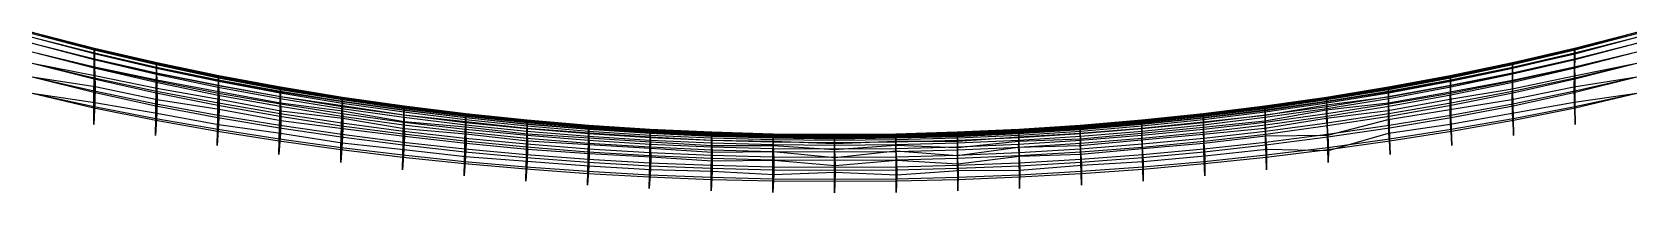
# Model space of a CAD drawing. Header units: metres. Extents: x 0.5 to 40.5, y -2.1 to 1.9.
import ezdxf

# ---------------------------------------------------------------- set-up
doc = ezdxf.new("R2010")
doc.units = ezdxf.units.M
doc.layers.add('Deflected structure', color=30, linetype='Continuous')
doc.layers.add('Original structure', color=3, linetype='Continuous')

msp = doc.modelspace()

# ---------------------------------------------------------------- linework, layer by layer
at = {"layer": 'Deflected structure'}
for p, q in [((0.5, 1.866, 12.5), (2.051, 1.453, 12.489)), ((0.5, 1.836, 14.062), (2.051, 1.425, 14.046)), ((0.5, 1.836, 10.938), (2.05, 1.423, 10.932)), ((0.5, 1.744, 15.625), (2.051, 1.336, 15.603)), ((0.5, 1.744, 9.375), (2.049, 1.331, 9.375)), ((38.948, 1.456, 12.489), (40.5, 1.866, 12.5)), ((38.948, 1.427, 14.046), (40.5, 1.836, 14.062)), ((38.949, 1.423, 10.932), (40.5, 1.836, 10.938)), ((38.949, 1.338, 15.603), (40.5, 1.744, 15.625)), ((38.951, 1.329, 9.375), (40.5, 1.744, 9.375)), ((0.5, 1.591, 17.188), (2.05, 1.187, 17.161)), ((0.5, 1.591, 7.812), (2.05, 1.189, 7.816)), ((0.5, 1.375, 18.75), (2.048, 0.976, 18.72)), ((0.5, 1.375, 6.25), (2.055, 1.006, 6.254)), ((2.05, 1.423, 10.932), (2.049, 1.331, 9.375)), ((2.049, 1.331, 9.375), (3.599, 0.977, 9.38)), ((2.049, 1.331, 9.375), (2.05, 1.189, 7.816)), ((2.051, 1.453, 12.489), (2.05, 1.423, 10.932)), ((2.05, 1.423, 10.932), (3.6, 1.06, 10.934)), ((2.05, 1.187, 17.161), (2.051, 1.336, 15.603)), ((2.051, 1.453, 12.489), (3.6, 1.087, 12.486)), ((2.051, 1.425, 14.046), (2.051, 1.453, 12.489)), ((2.051, 1.425, 14.046), (3.6, 1.059, 14.038)), ((2.051, 1.336, 15.603), (2.051, 1.425, 14.046)), ((2.051, 1.336, 15.603), (3.599, 0.97, 15.591)), ((37.399, 1.089, 12.486), (38.948, 1.456, 12.489)), ((37.4, 1.059, 14.039), (38.948, 1.427, 14.046)), ((37.4, 1.06, 10.934), (38.949, 1.423, 10.932)), ((37.4, 0.972, 15.592), (38.949, 1.338, 15.603)), ((37.401, 0.975, 9.381), (38.951, 1.329, 9.375)), ((38.947, 0.999, 6.255), (40.5, 1.375, 6.25)), ((38.948, 1.427, 14.046), (38.948, 1.456, 12.489)), ((38.948, 1.456, 12.489), (38.949, 1.423, 10.932)), ((38.949, 1.338, 15.603), (38.948, 1.427, 14.046)), ((38.949, 1.423, 10.932), (38.951, 1.329, 9.375)), ((38.95, 1.188, 17.161), (38.949, 1.338, 15.603)), ((38.95, 1.188, 17.161), (40.5, 1.591, 17.188)), ((38.951, 0.977, 18.721), (40.5, 1.375, 18.75)), ((38.951, 1.329, 9.375), (38.952, 1.182, 7.817)), ((38.952, 1.182, 7.817), (40.5, 1.591, 7.812)), ((0.5, 1.097, 20.312), (2.046, 0.703, 20.281)), ((0.5, 1.096, 4.688), (2.063, 0.786, 4.685)), ((2.046, 0.703, 20.281), (2.048, 0.976, 18.72)), ((2.048, 0.976, 18.72), (2.05, 1.187, 17.161)), ((2.048, 0.976, 18.72), (3.594, 0.619, 18.702)), ((2.05, 1.189, 7.816), (3.601, 0.847, 7.825)), ((2.05, 1.189, 7.816), (2.055, 1.006, 6.254)), ((2.05, 1.187, 17.161), (3.597, 0.824, 17.145)), ((2.055, 1.006, 6.254), (3.607, 0.681, 6.264)), ((2.055, 1.006, 6.254), (2.063, 0.786, 4.685)), ((3.594, 0.619, 18.702), (3.597, 0.824, 17.145)), ((3.597, 0.824, 17.145), (3.599, 0.97, 15.591)), ((3.597, 0.824, 17.145), (5.141, 0.499, 17.134)), ((3.6, 1.06, 10.934), (3.599, 0.977, 9.38)), ((3.599, 0.97, 15.591), (3.6, 1.059, 14.038)), ((3.599, 0.977, 9.38), (5.146, 0.662, 9.386)), ((3.599, 0.977, 9.38), (3.601, 0.847, 7.825)), ((3.599, 0.97, 15.591), (5.144, 0.643, 15.582)), ((3.6, 1.087, 12.486), (5.146, 0.762, 12.484)), ((3.6, 1.059, 14.038), (3.6, 1.087, 12.486)), ((3.6, 1.087, 12.486), (3.6, 1.06, 10.934)), ((3.6, 1.06, 10.934), (5.146, 0.738, 10.935)), ((3.6, 1.059, 14.038), (5.146, 0.731, 14.033)), ((3.601, 0.847, 7.825), (5.147, 0.539, 7.833)), ((3.601, 0.847, 7.825), (3.607, 0.681, 6.264)), ((35.853, 0.538, 7.832), (37.401, 0.839, 7.826)), ((35.854, 0.76, 12.484), (37.399, 1.089, 12.486)), ((35.854, 0.734, 10.935), (37.4, 1.06, 10.934)), ((35.854, 0.731, 14.033), (37.4, 1.059, 14.039)), ((35.855, 0.655, 9.386), (37.401, 0.975, 9.381)), ((35.856, 0.643, 15.582), (37.4, 0.972, 15.592)), ((35.858, 0.501, 17.134), (37.402, 0.825, 17.146)), ((37.396, 0.67, 6.266), (38.947, 0.999, 6.255)), ((37.401, 0.839, 7.826), (37.396, 0.67, 6.266)), ((37.4, 1.059, 14.039), (37.399, 1.089, 12.486)), ((37.399, 1.089, 12.486), (37.4, 1.06, 10.934)), ((37.4, 1.06, 10.934), (37.401, 0.975, 9.381)), ((37.4, 0.972, 15.592), (37.4, 1.059, 14.039)), ((37.402, 0.825, 17.146), (37.4, 0.972, 15.592)), ((37.401, 0.839, 7.826), (38.952, 1.182, 7.817)), ((37.401, 0.975, 9.381), (37.401, 0.839, 7.826)), ((37.402, 0.825, 17.146), (38.95, 1.188, 17.161)), ((37.405, 0.62, 18.702), (37.402, 0.825, 17.146)), ((37.405, 0.62, 18.702), (38.951, 0.977, 18.721)), ((38.938, 0.779, 4.686), (40.5, 1.096, 4.688)), ((38.947, 0.999, 6.255), (38.938, 0.779, 4.686)), ((38.952, 1.182, 7.817), (38.947, 0.999, 6.255)), ((38.951, 0.977, 18.721), (38.95, 1.188, 17.161)), ((38.954, 0.705, 20.281), (38.951, 0.977, 18.721)), ((38.954, 0.705, 20.281), (40.5, 1.097, 20.312)), ((0.5, 0.753, 21.875), (2.042, 0.37, 21.844)), ((0.5, 0.753, 3.125), (2.07, 0.512, 3.111)), ((2.042, 0.37, 21.844), (2.046, 0.703, 20.281)), ((2.046, 0.703, 20.281), (3.59, 0.354, 20.261)), ((2.063, 0.786, 4.685), (3.613, 0.468, 4.698)), ((2.063, 0.786, 4.685), (2.07, 0.512, 3.111)), ((2.07, 0.512, 3.111), (2.063, 0.118, 1.544)), ((2.07, 0.512, 3.111), (3.614, 0.19, 3.125)), ((3.59, 0.354, 20.261), (3.594, 0.619, 18.702)), ((3.594, 0.619, 18.702), (5.138, 0.301, 18.688)), ((3.607, 0.681, 6.264), (5.154, 0.388, 6.273)), ((3.607, 0.681, 6.264), (3.613, 0.468, 4.698)), ((3.613, 0.468, 4.698), (5.162, 0.199, 4.705)), ((3.613, 0.468, 4.698), (3.614, 0.19, 3.125)), ((5.138, 0.301, 18.688), (5.141, 0.499, 17.134)), ((5.141, 0.499, 17.134), (5.144, 0.643, 15.582)), ((5.141, 0.499, 17.134), (6.684, 0.215, 17.125)), ((5.144, 0.643, 15.582), (5.146, 0.731, 14.033)), ((5.144, 0.643, 15.582), (6.687, 0.355, 15.576)), ((5.146, 0.762, 12.484), (6.69, 0.473, 12.484)), ((5.146, 0.731, 14.033), (5.146, 0.762, 12.484)), ((5.146, 0.762, 12.484), (5.146, 0.738, 10.935)), ((5.146, 0.738, 10.935), (6.69, 0.453, 10.938)), ((5.146, 0.738, 10.935), (5.146, 0.662, 9.386)), ((5.146, 0.731, 14.033), (6.689, 0.441, 14.029)), ((5.146, 0.662, 9.386), (6.69, 0.381, 9.39)), ((5.146, 0.662, 9.386), (5.147, 0.539, 7.833)), ((5.147, 0.539, 7.833), (6.691, 0.263, 7.839)), ((5.147, 0.539, 7.833), (5.154, 0.388, 6.273)), ((6.687, 0.355, 15.576), (6.689, 0.441, 14.029)), ((6.689, 0.441, 14.029), (6.69, 0.473, 12.484)), ((6.689, 0.441, 14.029), (8.229, 0.186, 14.027)), ((6.69, 0.473, 12.484), (8.23, 0.218, 12.483)), ((6.69, 0.473, 12.484), (6.69, 0.453, 10.938)), ((6.69, 0.453, 10.938), (8.231, 0.2, 10.939)), ((6.69, 0.453, 10.938), (6.69, 0.381, 9.39)), ((32.768, 0.224, 12.485), (34.31, 0.473, 12.483)), ((32.768, 0.207, 10.941), (34.31, 0.453, 10.937)), ((32.77, 0.19, 14.028), (34.311, 0.441, 14.029)), ((34.31, 0.473, 12.483), (35.854, 0.76, 12.484)), ((34.31, 0.453, 10.937), (35.854, 0.734, 10.935)), ((34.31, 0.26, 7.839), (35.853, 0.538, 7.832)), ((34.311, 0.441, 14.029), (34.31, 0.473, 12.483)), ((34.31, 0.473, 12.483), (34.31, 0.453, 10.937)), ((34.31, 0.453, 10.937), (34.311, 0.378, 9.39)), ((34.311, 0.441, 14.029), (35.854, 0.731, 14.033)), ((34.311, 0.378, 9.39), (35.855, 0.655, 9.386)), ((34.313, 0.355, 15.576), (34.311, 0.441, 14.029)), ((34.313, 0.355, 15.576), (35.856, 0.643, 15.582)), ((34.315, 0.216, 17.125), (35.858, 0.501, 17.134)), ((35.839, 0.194, 4.705), (37.389, 0.458, 4.699)), ((35.847, 0.384, 6.273), (37.396, 0.67, 6.266)), ((35.853, 0.538, 7.832), (35.847, 0.384, 6.273)), ((35.855, 0.655, 9.386), (35.853, 0.538, 7.832)), ((35.854, 0.731, 14.033), (35.854, 0.76, 12.484)), ((35.854, 0.76, 12.484), (35.854, 0.734, 10.935)), ((35.854, 0.734, 10.935), (35.855, 0.655, 9.386)), ((35.856, 0.643, 15.582), (35.854, 0.731, 14.033)), ((35.858, 0.501, 17.134), (35.856, 0.643, 15.582)), ((35.862, 0.302, 18.688), (35.858, 0.501, 17.134)), ((35.862, 0.302, 18.688), (37.405, 0.62, 18.702)), ((37.386, 0.19, 3.125), (38.931, 0.505, 3.112)), ((37.389, 0.458, 4.699), (37.386, 0.19, 3.125)), ((37.389, 0.458, 4.699), (38.938, 0.779, 4.686)), ((37.396, 0.67, 6.266), (37.389, 0.458, 4.699)), ((37.409, 0.356, 20.261), (37.405, 0.62, 18.702)), ((37.409, 0.356, 20.261), (38.954, 0.705, 20.281)), ((38.938, 0.779, 4.686), (38.931, 0.505, 3.112)), ((38.931, 0.505, 3.112), (40.5, 0.753, 3.125)), ((38.931, 0.505, 3.112), (38.935, 0.125, 1.541)), ((38.957, 0.371, 21.844), (38.954, 0.705, 20.281)), ((38.957, 0.371, 21.844), (40.5, 0.753, 21.875)), ((0.5, 0.344, 23.438), (2.039, -0.018, 23.413)), ((0.5, 0.344, 1.562), (2.063, 0.118, 1.544)), ((2.063, 0.118, 1.544), (2.038, -0.432)), ((2.039, -0.018, 23.413), (2.042, 0.37, 21.844)), ((2.042, 0.37, 21.844), (3.585, 0.036, 21.826)), ((2.063, 0.118, 1.544), (3.61, -0.154, 1.546)), ((3.58, -0.326, 23.402), (3.585, 0.036, 21.826)), ((3.585, 0.036, 21.826), (3.59, 0.354, 20.261)), ((3.585, 0.036, 21.826), (5.126, -0.259, 21.814)), ((3.59, 0.354, 20.261), (5.133, 0.046, 20.247)), ((3.614, 0.19, 3.125), (3.61, -0.154, 1.546)), ((3.614, 0.19, 3.125), (5.163, -0.054, 3.129)), ((5.126, -0.259, 21.814), (5.133, 0.046, 20.247)), ((5.133, 0.046, 20.247), (5.138, 0.301, 18.688)), ((5.133, 0.046, 20.247), (6.674, -0.225, 20.238)), ((5.138, 0.301, 18.688), (6.68, 0.021, 18.679)), ((5.154, 0.388, 6.273), (6.695, 0.109, 6.282)), ((5.154, 0.388, 6.273), (5.162, 0.199, 4.705)), ((5.162, 0.199, 4.705), (6.698, -0.093, 4.717)), ((5.162, 0.199, 4.705), (5.163, -0.054, 3.129)), ((6.674, -0.225, 20.238), (6.68, 0.021, 18.679)), ((6.68, 0.021, 18.679), (6.684, 0.215, 17.125)), ((6.68, 0.021, 18.679), (8.22, -0.225, 18.672)), ((6.684, 0.215, 17.125), (6.687, 0.355, 15.576)), ((6.684, 0.215, 17.125), (8.224, -0.036, 17.119)), ((6.687, 0.355, 15.576), (8.227, 0.101, 15.572)), ((6.69, 0.381, 9.39), (8.231, 0.136, 9.393)), ((6.69, 0.381, 9.39), (6.691, 0.263, 7.839)), ((6.691, 0.263, 7.839), (8.234, 0.04, 7.843)), ((6.691, 0.263, 7.839), (6.695, 0.109, 6.282)), ((6.695, 0.109, 6.282), (8.24, -0.093, 6.285)), ((6.695, 0.109, 6.282), (6.698, -0.093, 4.717)), ((8.224, -0.036, 17.119), (8.227, 0.101, 15.572)), ((8.227, 0.101, 15.572), (8.229, 0.186, 14.027)), ((8.227, 0.101, 15.572), (9.766, -0.119, 15.569)), ((8.229, 0.186, 14.027), (8.23, 0.218, 12.483)), ((8.229, 0.186, 14.027), (9.768, -0.034, 14.025)), ((8.23, 0.218, 12.483), (9.769, -0.001, 12.483)), ((8.23, 0.218, 12.483), (8.231, 0.2, 10.939)), ((8.231, 0.2, 10.939), (9.77, -0.014, 10.941)), ((8.231, 0.2, 10.939), (8.231, 0.136, 9.393)), ((8.231, 0.136, 9.393), (9.77, -0.078, 9.397)), ((8.231, 0.136, 9.393), (8.234, 0.04, 7.843)), ((8.234, 0.04, 7.843), (9.769, -0.196, 7.849)), ((8.234, 0.04, 7.843), (8.24, -0.093, 6.285)), ((31.23, -0.001, 12.483), (32.768, 0.224, 12.485)), ((31.23, -0.019, 10.94), (32.768, 0.207, 10.941)), ((31.231, -0.086, 9.396), (32.768, 0.144, 9.395)), ((31.232, -0.036, 14.025), (32.77, 0.19, 14.028)), ((31.232, -0.2, 7.848), (32.763, 0.061, 7.844)), ((31.234, -0.119, 15.568), (32.772, 0.105, 15.573)), ((32.757, -0.064, 6.285), (34.306, 0.105, 6.282)), ((32.763, 0.061, 7.844), (32.757, -0.064, 6.285)), ((32.763, 0.061, 7.844), (34.31, 0.26, 7.839)), ((32.768, 0.144, 9.395), (32.763, 0.061, 7.844)), ((32.768, 0.144, 9.395), (34.311, 0.378, 9.39)), ((32.77, 0.19, 14.028), (32.768, 0.224, 12.485)), ((32.768, 0.224, 12.485), (32.768, 0.207, 10.941)), ((32.768, 0.207, 10.941), (32.768, 0.144, 9.395)), ((32.772, 0.105, 15.573), (32.77, 0.19, 14.028)), ((32.772, 0.105, 15.573), (34.313, 0.355, 15.576)), ((32.775, -0.033, 17.12), (32.772, 0.105, 15.573)), ((32.775, -0.033, 17.12), (34.315, 0.216, 17.125)), ((32.78, -0.222, 18.673), (34.32, 0.022, 18.679)), ((34.3, -0.083, 4.715), (35.839, 0.194, 4.705)), ((34.306, 0.105, 6.282), (34.3, -0.083, 4.715)), ((34.306, 0.105, 6.282), (35.847, 0.384, 6.273)), ((34.31, 0.26, 7.839), (34.306, 0.105, 6.282)), ((34.311, 0.378, 9.39), (34.31, 0.26, 7.839)), ((34.315, 0.216, 17.125), (34.313, 0.355, 15.576)), ((34.32, 0.022, 18.679), (34.315, 0.216, 17.125)), ((34.32, 0.022, 18.679), (35.862, 0.302, 18.688)), ((34.325, -0.224, 20.238), (34.32, 0.022, 18.679)), ((34.325, -0.224, 20.238), (35.867, 0.047, 20.247)), ((35.839, 0.194, 4.705), (35.837, -0.059, 3.129)), ((35.837, -0.059, 3.129), (37.386, 0.19, 3.125)), ((35.847, 0.384, 6.273), (35.839, 0.194, 4.705)), ((35.867, 0.047, 20.247), (35.862, 0.302, 18.688)), ((35.867, 0.047, 20.247), (37.409, 0.356, 20.261)), ((35.873, -0.259, 21.814), (35.867, 0.047, 20.247)), ((35.873, -0.259, 21.814), (37.415, 0.036, 21.826)), ((37.386, 0.19, 3.125), (37.389, -0.153, 1.546)), ((37.389, -0.153, 1.546), (38.935, 0.125, 1.541)), ((37.415, 0.036, 21.826), (37.409, 0.356, 20.261)), ((37.415, 0.036, 21.826), (38.957, 0.371, 21.844)), ((37.42, -0.327, 23.402), (37.415, 0.036, 21.826)), ((38.935, 0.125, 1.541), (40.5, 0.344, 1.562)), ((38.935, 0.125, 1.541), (38.961, -0.432)), ((38.961, -0.017, 23.413), (38.957, 0.371, 21.844)), ((38.961, -0.017, 23.413), (40.5, 0.344, 23.438)), ((2.038, -0.432, 25), (2.039, -0.018, 23.413)), ((2.039, -0.018, 23.413), (3.58, -0.326, 23.402)), ((3.61, -0.154, 1.546), (3.577, -0.706)), ((3.577, -0.706, 25), (3.58, -0.326, 23.402)), ((3.58, -0.326, 23.402), (5.12, -0.6, 23.395)), ((3.61, -0.154, 1.546), (5.148, -0.435, 1.558)), ((5.12, -0.6, 23.395), (5.126, -0.259, 21.814)), ((5.126, -0.259, 21.814), (6.667, -0.517, 21.807)), ((5.163, -0.054, 3.129), (5.148, -0.435, 1.558)), ((5.163, -0.054, 3.129), (6.699, -0.329, 3.139)), ((6.667, -0.517, 21.807), (6.674, -0.225, 20.238)), ((6.674, -0.225, 20.238), (8.214, -0.463, 20.231)), ((6.699, -0.329, 3.139), (6.692, -0.646, 1.554)), ((6.698, -0.093, 4.717), (8.244, -0.276, 4.718)), ((6.698, -0.093, 4.717), (6.699, -0.329, 3.139)), ((6.699, -0.329, 3.139), (8.241, -0.534, 3.145)), ((8.214, -0.463, 20.231), (8.22, -0.225, 18.672)), ((8.22, -0.225, 18.672), (8.224, -0.036, 17.119)), ((8.22, -0.225, 18.672), (9.758, -0.437, 18.667)), ((8.224, -0.036, 17.119), (9.763, -0.253, 17.115)), ((8.24, -0.093, 6.285), (9.77, -0.357, 6.295)), ((8.24, -0.093, 6.285), (8.244, -0.276, 4.718)), ((8.244, -0.276, 4.718), (8.241, -0.534, 3.145)), ((8.244, -0.276, 4.718), (9.774, -0.531, 4.728)), ((9.758, -0.437, 18.667), (9.763, -0.253, 17.115)), ((9.763, -0.253, 17.115), (9.766, -0.119, 15.569)), ((9.763, -0.253, 17.115), (11.299, -0.438, 17.112)), ((9.766, -0.119, 15.569), (9.768, -0.034, 14.025)), ((9.766, -0.119, 15.569), (11.303, -0.307, 15.566)), ((9.768, -0.034, 14.025), (9.769, -0.001, 12.483)), ((9.768, -0.034, 14.025), (11.305, -0.224, 14.024)), ((9.769, -0.001, 12.483), (11.306, -0.189, 12.483)), ((9.769, -0.001, 12.483), (9.77, -0.014, 10.941)), ((9.77, -0.078, 9.397), (9.769, -0.196, 7.849)), ((9.769, -0.196, 7.849), (11.307, -0.361, 7.851)), ((9.769, -0.196, 7.849), (9.77, -0.357, 6.295)), ((9.77, -0.014, 10.941), (11.306, -0.202, 10.942)), ((9.77, -0.014, 10.941), (9.77, -0.078, 9.397)), ((9.77, -0.078, 9.397), (11.307, -0.258, 9.399)), ((9.77, -0.357, 6.295), (11.311, -0.488, 6.294)), ((9.77, -0.357, 6.295), (9.774, -0.531, 4.728)), ((11.299, -0.438, 17.112), (11.303, -0.307, 15.566)), ((11.303, -0.307, 15.566), (11.305, -0.224, 14.024)), ((11.303, -0.307, 15.566), (12.838, -0.466, 15.565)), ((11.305, -0.224, 14.024), (11.306, -0.189, 12.483)), ((11.305, -0.224, 14.024), (12.839, -0.385, 14.023)), ((11.306, -0.189, 12.483), (12.84, -0.351, 12.483)), ((11.306, -0.189, 12.483), (11.306, -0.202, 10.942)), ((11.306, -0.202, 10.942), (12.841, -0.363, 10.943)), ((11.306, -0.202, 10.942), (11.307, -0.258, 9.399)), ((11.307, -0.258, 9.399), (12.841, -0.423, 9.401)), ((11.307, -0.258, 9.399), (11.307, -0.361, 7.851)), ((11.307, -0.361, 7.851), (12.841, -0.527, 7.854)), ((11.307, -0.361, 7.851), (11.311, -0.488, 6.294)), ((12.838, -0.466, 15.565), (12.839, -0.385, 14.023)), ((12.839, -0.385, 14.023), (12.84, -0.351, 12.483)), ((12.839, -0.385, 14.023), (14.373, -0.515, 14.022)), ((12.84, -0.351, 12.483), (14.374, -0.482, 12.483)), ((12.84, -0.351, 12.483), (12.841, -0.363, 10.943)), ((12.841, -0.363, 10.943), (14.374, -0.494, 10.943)), ((12.841, -0.363, 10.943), (12.841, -0.423, 9.401)), ((26.626, -0.484, 12.483), (28.16, -0.353, 12.483)), ((26.626, -0.497, 10.943), (28.159, -0.366, 10.943)), ((26.627, -0.517, 14.022), (28.161, -0.388, 14.023)), ((28.159, -0.366, 10.943), (29.694, -0.209, 10.942)), ((28.16, -0.353, 12.483), (28.159, -0.366, 10.943)), ((28.159, -0.366, 10.943), (28.16, -0.427, 9.4)), ((28.16, -0.353, 12.483), (29.694, -0.192, 12.483)), ((28.16, -0.427, 9.4), (29.694, -0.269, 9.399)), ((28.161, -0.388, 14.023), (28.16, -0.353, 12.483)), ((28.16, -0.522, 7.853), (29.694, -0.367, 7.851)), ((28.161, -0.388, 14.023), (29.695, -0.227, 14.024)), ((28.162, -0.468, 15.564), (28.161, -0.388, 14.023)), ((28.162, -0.468, 15.564), (29.697, -0.309, 15.566)), ((29.692, -0.503, 6.295), (31.23, -0.341, 6.292)), ((29.694, -0.367, 7.851), (29.692, -0.503, 6.295)), ((29.694, -0.192, 12.483), (31.23, -0.001, 12.483)), ((29.694, -0.209, 10.942), (31.23, -0.019, 10.94)), ((29.694, -0.269, 9.399), (31.231, -0.086, 9.396)), ((29.695, -0.227, 14.024), (29.694, -0.192, 12.483)), ((29.694, -0.192, 12.483), (29.694, -0.209, 10.942)), ((29.694, -0.367, 7.851), (31.232, -0.2, 7.848)), ((29.694, -0.209, 10.942), (29.694, -0.269, 9.399)), ((29.694, -0.269, 9.399), (29.694, -0.367, 7.851)), ((29.695, -0.227, 14.024), (31.232, -0.036, 14.025)), ((29.697, -0.309, 15.566), (29.695, -0.227, 14.024)), ((29.697, -0.309, 15.566), (31.234, -0.119, 15.568)), ((29.7, -0.44, 17.112), (29.697, -0.309, 15.566)), ((29.7, -0.44, 17.112), (31.237, -0.254, 17.115)), ((31.224, -0.522, 4.726), (32.755, -0.271, 4.722)), ((31.23, -0.341, 6.292), (31.224, -0.522, 4.726)), ((31.232, -0.036, 14.025), (31.23, -0.001, 12.483)), ((31.23, -0.001, 12.483), (31.23, -0.019, 10.94)), ((31.23, -0.019, 10.94), (31.231, -0.086, 9.396)), ((31.23, -0.341, 6.292), (32.757, -0.064, 6.285)), ((31.232, -0.2, 7.848), (31.23, -0.341, 6.292)), ((31.231, -0.086, 9.396), (31.232, -0.2, 7.848)), ((31.234, -0.119, 15.568), (31.232, -0.036, 14.025)), ((31.237, -0.254, 17.115), (31.234, -0.119, 15.568)), ((31.237, -0.254, 17.115), (32.775, -0.033, 17.12)), ((31.241, -0.437, 18.667), (31.237, -0.254, 17.115)), ((31.241, -0.437, 18.667), (32.78, -0.222, 18.673)), ((32.757, -0.064, 6.285), (32.755, -0.271, 4.722)), ((32.755, -0.271, 4.722), (34.3, -0.083, 4.715)), ((32.755, -0.271, 4.722), (32.793, -0.7, 3.187)), ((32.78, -0.222, 18.673), (32.775, -0.033, 17.12)), ((32.785, -0.46, 20.232), (32.78, -0.222, 18.673)), ((32.785, -0.46, 20.232), (34.325, -0.224, 20.238)), ((32.793, -0.7, 3.187), (34.296, -0.308, 3.135)), ((34.296, -0.308, 3.135), (35.837, -0.059, 3.129)), ((34.3, -0.083, 4.715), (34.296, -0.308, 3.135)), ((34.296, -0.308, 3.135), (34.308, -0.65, 1.555)), ((34.333, -0.517, 21.807), (34.325, -0.224, 20.238)), ((34.333, -0.517, 21.807), (35.873, -0.259, 21.814)), ((35.837, -0.059, 3.129), (35.849, -0.424, 1.554)), ((35.849, -0.424, 1.554), (37.389, -0.153, 1.546)), ((35.88, -0.601, 23.395), (35.873, -0.259, 21.814)), ((35.88, -0.601, 23.395), (37.42, -0.327, 23.402)), ((37.389, -0.153, 1.546), (37.423, -0.706)), ((37.42, -0.327, 23.402), (38.961, -0.017, 23.413)), ((37.423, -0.706, 25), (37.42, -0.327, 23.402)), ((38.961, -0.432, 25), (38.961, -0.017, 23.413)), ((5.148, -0.435, 1.558), (5.115, -0.955)), ((5.115, -0.955, 25), (5.12, -0.6, 23.395)), ((5.12, -0.6, 23.395), (6.66, -0.842, 23.391)), ((5.148, -0.435, 1.558), (6.692, -0.646, 1.554)), ((6.692, -0.646, 1.554), (6.654, -1.18)), ((6.66, -0.842, 23.391), (6.667, -0.517, 21.807)), ((6.667, -0.517, 21.807), (8.207, -0.743, 21.802)), ((6.692, -0.646, 1.554), (8.226, -0.887, 1.567)), ((8.199, -1.056, 23.388), (8.207, -0.743, 21.802)), ((8.207, -0.743, 21.802), (8.214, -0.463, 20.231)), ((8.207, -0.743, 21.802), (9.746, -0.94, 21.798)), ((8.214, -0.463, 20.231), (9.752, -0.668, 20.227)), ((8.241, -0.534, 3.145), (8.226, -0.887, 1.567)), ((8.241, -0.534, 3.145), (9.779, -0.72, 3.145)), ((9.746, -0.94, 21.798), (9.752, -0.668, 20.227)), ((9.752, -0.668, 20.227), (9.758, -0.437, 18.667)), ((9.752, -0.668, 20.227), (11.29, -0.843, 20.224)), ((9.758, -0.437, 18.667), (11.295, -0.618, 18.664)), ((9.779, -0.72, 3.145), (9.766, -1.058, 1.565)), ((9.774, -0.531, 4.728), (11.314, -0.667, 4.729)), ((9.774, -0.531, 4.728), (9.779, -0.72, 3.145)), ((9.779, -0.72, 3.145), (11.315, -0.895, 3.151)), ((11.29, -0.843, 20.224), (11.295, -0.618, 18.664)), ((11.295, -0.618, 18.664), (11.299, -0.438, 17.112)), ((11.295, -0.618, 18.664), (12.831, -0.771, 18.662)), ((11.299, -0.438, 17.112), (12.835, -0.596, 17.11)), ((11.311, -0.488, 6.294), (12.842, -0.668, 6.299)), ((11.311, -0.488, 6.294), (11.314, -0.667, 4.729)), ((11.314, -0.667, 4.729), (12.847, -0.84, 4.733)), ((11.314, -0.667, 4.729), (11.315, -0.895, 3.151)), ((12.826, -0.992, 20.222), (12.831, -0.771, 18.662)), ((12.831, -0.771, 18.662), (12.835, -0.596, 17.11)), ((12.831, -0.771, 18.662), (14.366, -0.895, 18.66)), ((12.835, -0.596, 17.11), (12.838, -0.466, 15.565)), ((12.835, -0.596, 17.11), (14.369, -0.722, 17.108)), ((12.838, -0.466, 15.565), (14.371, -0.597, 15.563)), ((12.841, -0.423, 9.401), (14.374, -0.55, 9.401)), ((12.841, -0.423, 9.401), (12.841, -0.527, 7.854)), ((12.841, -0.527, 7.854), (14.375, -0.642, 7.854)), ((12.841, -0.527, 7.854), (12.842, -0.668, 6.299)), ((12.842, -0.668, 6.299), (14.378, -0.766, 6.299)), ((12.842, -0.668, 6.299), (12.847, -0.84, 4.733)), ((14.366, -0.895, 18.66), (14.369, -0.722, 17.108)), ((14.369, -0.722, 17.108), (14.371, -0.597, 15.563)), ((14.369, -0.722, 17.108), (15.902, -0.821, 17.107)), ((14.371, -0.597, 15.563), (14.373, -0.515, 14.022)), ((14.371, -0.597, 15.563), (15.904, -0.694, 15.562)), ((14.373, -0.515, 14.022), (14.374, -0.482, 12.483)), ((14.373, -0.515, 14.022), (15.906, -0.615, 14.022)), ((14.374, -0.482, 12.483), (15.906, -0.582, 12.483)), ((14.374, -0.482, 12.483), (14.374, -0.494, 10.943)), ((14.374, -0.494, 10.943), (15.907, -0.594, 10.944)), ((14.374, -0.494, 10.943), (14.374, -0.55, 9.401)), ((14.374, -0.55, 9.401), (15.907, -0.649, 9.402)), ((14.374, -0.55, 9.401), (14.375, -0.642, 7.854)), ((14.375, -0.642, 7.854), (15.907, -0.743, 7.856)), ((14.375, -0.642, 7.854), (14.378, -0.766, 6.299)), ((14.378, -0.766, 6.299), (15.911, -0.866, 6.3)), ((14.378, -0.766, 6.299), (14.383, -0.932, 4.732)), ((15.902, -0.821, 17.107), (15.904, -0.694, 15.562)), ((15.904, -0.694, 15.562), (15.906, -0.615, 14.022)), ((15.904, -0.694, 15.562), (17.436, -0.766, 15.562)), ((15.906, -0.582, 12.483), (17.438, -0.653, 12.483)), ((15.906, -0.615, 14.022), (15.906, -0.582, 12.483)), ((15.906, -0.582, 12.483), (15.907, -0.594, 10.944)), ((15.906, -0.615, 14.022), (17.437, -0.687, 14.022)), ((15.907, -0.594, 10.944), (17.438, -0.666, 10.945)), ((15.907, -0.594, 10.944), (15.907, -0.649, 9.402)), ((15.907, -0.649, 9.402), (17.438, -0.724, 9.403)), ((15.907, -0.649, 9.402), (15.907, -0.743, 7.856)), ((15.907, -0.743, 7.856), (17.439, -0.823, 7.857)), ((15.907, -0.743, 7.856), (15.911, -0.866, 6.3)), ((17.435, -0.89, 17.107), (17.436, -0.766, 15.562)), ((17.436, -0.766, 15.562), (17.437, -0.687, 14.022)), ((17.436, -0.766, 15.562), (18.968, -0.809, 15.561)), ((17.437, -0.687, 14.022), (17.438, -0.653, 12.483)), ((17.437, -0.687, 14.022), (18.969, -0.732, 14.021)), ((17.438, -0.653, 12.483), (18.969, -0.698, 12.483)), ((17.438, -0.653, 12.483), (17.438, -0.666, 10.945)), ((17.438, -0.666, 10.945), (18.969, -0.71, 10.944)), ((17.438, -0.666, 10.945), (17.438, -0.724, 9.403)), ((17.438, -0.724, 9.403), (18.969, -0.766, 9.403)), ((17.438, -0.724, 9.403), (17.439, -0.823, 7.857)), ((18.968, -0.809, 15.561), (18.969, -0.732, 14.021)), ((18.969, -0.698, 12.483), (20.5, -0.711, 12.483)), ((18.969, -0.732, 14.021), (18.969, -0.698, 12.483)), ((18.969, -0.698, 12.483), (18.969, -0.71, 10.944)), ((18.969, -0.71, 10.944), (20.5, -0.724, 10.945)), ((18.969, -0.71, 10.944), (18.969, -0.766, 9.403)), ((18.969, -0.732, 14.021), (20.5, -0.744, 14.021)), ((18.969, -0.766, 9.403), (20.5, -0.787, 9.404)), ((18.969, -0.766, 9.403), (18.971, -0.85, 7.856)), ((20.5, -0.711, 12.483), (22.031, -0.699, 12.482)), ((20.5, -0.744, 14.021), (20.5, -0.711, 12.483)), ((20.5, -0.711, 12.483), (20.5, -0.724, 10.945)), ((20.5, -0.724, 10.945), (22.031, -0.712, 10.944)), ((20.5, -0.724, 10.945), (20.5, -0.787, 9.404)), ((20.5, -0.744, 14.021), (22.031, -0.732, 14.021)), ((20.5, -0.822, 15.562), (20.5, -0.744, 14.021)), ((20.5, -0.787, 9.404), (22.031, -0.768, 9.403)), ((20.5, -0.787, 9.404), (20.501, -0.902, 7.859)), ((22.031, -0.699, 12.482), (23.562, -0.654, 12.483)), ((22.031, -0.712, 10.944), (23.562, -0.667, 10.945)), ((22.031, -0.732, 14.021), (23.562, -0.688, 14.022)), ((22.031, -0.732, 14.021), (22.031, -0.699, 12.482)), ((22.031, -0.699, 12.482), (22.031, -0.712, 10.944)), ((22.031, -0.712, 10.944), (22.031, -0.768, 9.403)), ((22.031, -0.768, 9.403), (23.563, -0.728, 9.404)), ((22.031, -0.81, 15.561), (22.031, -0.732, 14.021)), ((22.031, -0.81, 15.561), (23.563, -0.766, 15.562)), ((22.031, -0.768, 9.403), (22.032, -0.849, 7.856)), ((23.562, -0.654, 12.483), (25.094, -0.586, 12.482)), ((23.562, -0.667, 10.945), (25.094, -0.598, 10.943)), ((23.562, -0.688, 14.022), (25.094, -0.618, 14.021)), ((23.562, -0.688, 14.022), (23.562, -0.654, 12.483)), ((23.562, -0.654, 12.483), (23.562, -0.667, 10.945)), ((23.562, -0.667, 10.945), (23.563, -0.728, 9.404)), ((23.563, -0.766, 15.562), (23.562, -0.688, 14.022)), ((23.563, -0.728, 9.404), (25.094, -0.653, 9.402)), ((23.563, -0.766, 15.562), (25.095, -0.697, 15.562)), ((23.563, -0.728, 9.404), (23.564, -0.845, 7.859)), ((23.564, -0.89, 17.107), (23.563, -0.766, 15.562)), ((23.564, -0.845, 7.859), (25.093, -0.739, 7.854)), ((25.093, -0.739, 7.854), (25.089, -0.847, 6.298)), ((25.089, -0.847, 6.298), (26.624, -0.788, 6.3)), ((25.093, -0.739, 7.854), (26.627, -0.652, 7.854)), ((25.094, -0.653, 9.402), (25.093, -0.739, 7.854)), ((25.094, -0.586, 12.482), (26.626, -0.484, 12.483)), ((25.094, -0.598, 10.943), (26.626, -0.497, 10.943)), ((25.094, -0.618, 14.021), (26.627, -0.517, 14.022)), ((25.094, -0.653, 9.402), (26.626, -0.554, 9.401)), ((25.094, -0.618, 14.021), (25.094, -0.586, 12.482)), ((25.094, -0.586, 12.482), (25.094, -0.598, 10.943)), ((25.094, -0.598, 10.943), (25.094, -0.653, 9.402)), ((25.095, -0.697, 15.562), (25.094, -0.618, 14.021)), ((25.095, -0.697, 15.562), (26.628, -0.598, 15.563)), ((25.097, -0.823, 17.107), (25.095, -0.697, 15.562)), ((25.097, -0.823, 17.107), (26.631, -0.724, 17.108)), ((26.624, -0.788, 6.3), (26.617, -0.959, 4.734)), ((26.624, -0.788, 6.3), (28.156, -0.649, 6.297)), ((26.627, -0.652, 7.854), (26.624, -0.788, 6.3)), ((26.626, -0.554, 9.401), (28.16, -0.427, 9.4)), ((26.627, -0.517, 14.022), (26.626, -0.484, 12.483)), ((26.626, -0.484, 12.483), (26.626, -0.497, 10.943)), ((26.626, -0.497, 10.943), (26.626, -0.554, 9.401)), ((26.626, -0.554, 9.401), (26.627, -0.652, 7.854)), ((26.628, -0.598, 15.563), (26.627, -0.517, 14.022)), ((26.627, -0.652, 7.854), (28.16, -0.522, 7.853)), ((26.628, -0.598, 15.563), (28.162, -0.468, 15.564)), ((26.631, -0.724, 17.108), (26.628, -0.598, 15.563)), ((26.631, -0.724, 17.108), (28.165, -0.598, 17.11)), ((26.634, -0.897, 18.659), (26.631, -0.724, 17.108)), ((26.634, -0.897, 18.659), (28.169, -0.773, 18.661)), ((28.156, -0.649, 6.297), (28.15, -0.814, 4.73)), ((28.15, -0.814, 4.73), (29.685, -0.673, 4.728)), ((28.156, -0.649, 6.297), (29.692, -0.503, 6.295)), ((28.16, -0.522, 7.853), (28.156, -0.649, 6.297)), ((28.16, -0.427, 9.4), (28.16, -0.522, 7.853)), ((28.165, -0.598, 17.11), (28.162, -0.468, 15.564)), ((28.165, -0.598, 17.11), (29.7, -0.44, 17.112)), ((28.169, -0.773, 18.661), (28.165, -0.598, 17.11)), ((28.169, -0.773, 18.661), (29.704, -0.621, 18.664)), ((28.174, -0.994, 20.221), (28.169, -0.773, 18.661)), ((29.692, -0.503, 6.295), (29.685, -0.673, 4.728)), ((29.685, -0.673, 4.728), (31.224, -0.522, 4.726)), ((29.685, -0.673, 4.728), (29.709, -0.901, 3.151)), ((29.704, -0.621, 18.664), (29.7, -0.44, 17.112)), ((29.704, -0.621, 18.664), (31.241, -0.437, 18.667)), ((29.71, -0.846, 20.224), (29.704, -0.621, 18.664)), ((29.709, -0.901, 3.151), (31.243, -0.718, 3.144)), ((29.71, -0.846, 20.224), (31.247, -0.669, 20.227)), ((31.224, -0.522, 4.726), (31.243, -0.718, 3.144)), ((31.247, -0.669, 20.227), (31.241, -0.437, 18.667)), ((31.243, -0.718, 3.144), (32.793, -0.7, 3.187)), ((31.243, -0.718, 3.144), (31.268, -1.045, 1.561)), ((31.247, -0.669, 20.227), (32.785, -0.46, 20.232)), ((31.254, -0.942, 21.798), (31.247, -0.669, 20.227)), ((31.254, -0.942, 21.798), (32.793, -0.743, 21.802)), ((32.793, -0.743, 21.802), (32.785, -0.46, 20.232)), ((32.793, -0.743, 21.802), (34.333, -0.517, 21.807)), ((32.793, -0.7, 3.187), (32.816, -1.076, 1.615)), ((32.801, -1.057, 23.388), (32.793, -0.743, 21.802)), ((32.816, -1.076, 1.615), (34.308, -0.65, 1.555)), ((34.308, -0.65, 1.555), (35.849, -0.424, 1.554)), ((34.308, -0.65, 1.555), (34.346, -1.18)), ((34.34, -0.843, 23.391), (34.333, -0.517, 21.807)), ((34.34, -0.843, 23.391), (35.88, -0.601, 23.395)), ((35.849, -0.424, 1.554), (35.885, -0.955)), ((35.885, -0.955, 25), (35.88, -0.601, 23.395)), ((6.654, -1.18, 25), (6.66, -0.842, 23.391)), ((6.66, -0.842, 23.391), (8.199, -1.056, 23.388)), ((8.226, -0.887, 1.567), (8.192, -1.381)), ((8.192, -1.381, 25), (8.199, -1.056, 23.388)), ((8.199, -1.056, 23.388), (9.738, -1.242, 23.387)), ((8.226, -0.887, 1.567), (9.766, -1.058, 1.565)), ((9.766, -1.058, 1.565), (9.731, -1.558)), ((9.738, -1.242, 23.387), (9.746, -0.94, 21.798)), ((9.746, -0.94, 21.798), (11.283, -1.109, 21.796)), ((9.766, -1.058, 1.565), (11.302, -1.229, 1.57)), ((11.276, -1.403, 23.386), (11.283, -1.109, 21.796)), ((11.283, -1.109, 21.796), (11.29, -0.843, 20.224)), ((11.283, -1.109, 21.796), (12.821, -1.252, 21.794)), ((11.29, -0.843, 20.224), (12.826, -0.992, 20.222)), ((11.315, -0.895, 3.151), (11.302, -1.229, 1.57)), ((11.315, -0.895, 3.151), (12.85, -1.049, 3.153)), ((12.821, -1.252, 21.794), (12.826, -0.992, 20.222)), ((12.826, -0.992, 20.222), (14.362, -1.113, 20.22)), ((12.85, -1.049, 3.153), (12.841, -1.342, 1.565)), ((12.847, -0.84, 4.733), (14.383, -0.932, 4.732)), ((12.847, -0.84, 4.733), (12.85, -1.049, 3.153)), ((12.85, -1.049, 3.153), (14.386, -1.153, 3.155)), ((14.357, -1.369, 21.793), (14.362, -1.113, 20.22)), ((14.362, -1.113, 20.22), (14.366, -0.895, 18.66)), ((14.362, -1.113, 20.22), (15.897, -1.205, 20.219)), ((14.366, -0.895, 18.66), (15.9, -0.991, 18.658)), ((14.386, -1.153, 3.155), (14.376, -1.465, 1.57)), ((14.383, -0.932, 4.732), (15.917, -1.023, 4.733)), ((14.383, -0.932, 4.732), (14.386, -1.153, 3.155)), ((14.386, -1.153, 3.155), (15.921, -1.235, 3.155)), ((15.897, -1.205, 20.219), (15.9, -0.991, 18.658)), ((15.9, -0.991, 18.658), (15.902, -0.821, 17.107)), ((15.9, -0.991, 18.658), (17.434, -1.059, 18.658)), ((15.902, -0.821, 17.107), (17.435, -0.89, 17.107)), ((15.911, -0.866, 6.3), (17.442, -0.952, 6.303)), ((15.911, -0.866, 6.3), (15.917, -1.023, 4.733)), ((15.917, -1.023, 4.733), (17.448, -1.125, 4.738)), ((15.917, -1.023, 4.733), (15.921, -1.235, 3.155)), ((17.431, -1.271, 20.218), (17.434, -1.059, 18.658)), ((17.434, -1.059, 18.658), (17.435, -0.89, 17.107)), ((17.434, -1.059, 18.658), (18.967, -1.101, 18.657)), ((17.435, -0.89, 17.107), (18.968, -0.932, 17.106)), ((17.439, -0.823, 7.857), (18.971, -0.85, 7.856)), ((17.439, -0.823, 7.857), (17.442, -0.952, 6.303)), ((17.442, -0.952, 6.303), (18.975, -0.954, 6.299)), ((17.442, -0.952, 6.303), (17.448, -1.125, 4.738)), ((17.448, -1.125, 4.738), (18.982, -1.102, 4.732)), ((17.448, -1.125, 4.738), (17.454, -1.334, 3.159)), ((18.966, -1.311, 20.218), (18.967, -1.101, 18.657)), ((18.967, -1.101, 18.657), (18.968, -0.932, 17.106)), ((18.967, -1.101, 18.657), (20.5, -1.114, 18.657)), ((18.968, -0.809, 15.561), (20.5, -0.822, 15.562)), ((18.968, -0.932, 17.106), (18.968, -0.809, 15.561)), ((18.968, -0.932, 17.106), (20.5, -0.945, 17.106)), ((18.971, -0.85, 7.856), (20.501, -0.902, 7.859)), ((18.971, -0.85, 7.856), (18.975, -0.954, 6.299)), ((18.975, -0.954, 6.299), (20.503, -1.058, 6.307)), ((18.975, -0.954, 6.299), (18.982, -1.102, 4.732)), ((18.982, -1.102, 4.732), (20.507, -1.253, 4.745)), ((18.982, -1.102, 4.732), (18.989, -1.319, 3.154)), ((20.5, -0.822, 15.562), (22.031, -0.81, 15.561)), ((20.5, -0.945, 17.106), (20.5, -0.822, 15.562)), ((20.5, -0.945, 17.106), (22.032, -0.932, 17.106)), ((20.5, -1.114, 18.657), (20.5, -0.945, 17.106)), ((20.5, -1.114, 18.657), (22.033, -1.101, 18.657)), ((20.5, -1.324, 20.218), (20.5, -1.114, 18.657)), ((20.501, -0.902, 7.859), (22.032, -0.849, 7.856)), ((20.501, -0.902, 7.859), (20.503, -1.058, 6.307)), ((20.503, -1.058, 6.307), (22.031, -0.949, 6.299)), ((20.503, -1.058, 6.307), (20.507, -1.253, 4.745)), ((20.507, -1.253, 4.745), (22.031, -1.092, 4.731)), ((22.032, -0.932, 17.106), (22.031, -0.81, 15.561)), ((22.032, -0.849, 7.856), (22.031, -0.949, 6.299)), ((22.031, -0.949, 6.299), (23.563, -1.004, 6.307)), ((22.031, -0.949, 6.299), (22.031, -1.092, 4.731)), ((22.031, -1.092, 4.731), (23.561, -1.205, 4.745)), ((22.031, -1.092, 4.731), (22.045, -1.317, 3.154)), ((22.032, -0.849, 7.856), (23.564, -0.845, 7.859)), ((22.032, -0.932, 17.106), (23.564, -0.89, 17.107)), ((22.033, -1.101, 18.657), (22.032, -0.932, 17.106)), ((22.033, -1.101, 18.657), (23.566, -1.06, 18.658)), ((22.034, -1.312, 20.218), (22.033, -1.101, 18.657)), ((23.561, -1.205, 4.745), (25.081, -0.997, 4.73)), ((23.563, -1.004, 6.307), (23.561, -1.205, 4.745)), ((23.564, -0.845, 7.859), (23.563, -1.004, 6.307)), ((23.563, -1.004, 6.307), (25.089, -0.847, 6.298)), ((23.564, -0.89, 17.107), (25.097, -0.823, 17.107)), ((23.566, -1.06, 18.658), (23.564, -0.89, 17.107)), ((23.566, -1.06, 18.658), (25.1, -0.993, 18.658)), ((23.568, -1.271, 20.218), (23.566, -1.06, 18.658)), ((25.089, -0.847, 6.298), (25.081, -0.997, 4.73)), ((25.081, -0.997, 4.73), (26.617, -0.959, 4.734)), ((25.081, -0.997, 4.73), (25.102, -1.221, 3.153)), ((25.1, -0.993, 18.658), (25.097, -0.823, 17.107)), ((25.1, -0.993, 18.658), (26.634, -0.897, 18.659)), ((25.103, -1.207, 20.219), (25.1, -0.993, 18.658)), ((25.102, -1.221, 3.153), (26.638, -1.169, 3.155)), ((25.103, -1.207, 20.219), (26.638, -1.114, 20.22)), ((26.617, -0.959, 4.734), (28.15, -0.814, 4.73)), ((26.617, -0.959, 4.734), (26.638, -1.169, 3.155)), ((26.638, -1.114, 20.22), (26.634, -0.897, 18.659)), ((26.638, -1.114, 20.22), (28.174, -0.994, 20.221)), ((26.638, -1.169, 3.155), (28.172, -1.033, 3.152)), ((26.643, -1.37, 21.793), (26.638, -1.114, 20.22)), ((26.638, -1.169, 3.155), (26.657, -1.444, 1.563)), ((28.15, -0.814, 4.73), (28.172, -1.033, 3.152)), ((28.172, -1.033, 3.152), (29.709, -0.901, 3.151)), ((28.172, -1.033, 3.152), (28.195, -1.353, 1.568)), ((28.174, -0.994, 20.221), (29.71, -0.846, 20.224)), ((28.179, -1.253, 21.794), (28.174, -0.994, 20.221)), ((28.179, -1.253, 21.794), (29.716, -1.111, 21.796)), ((29.709, -0.901, 3.151), (29.731, -1.213, 1.565)), ((29.716, -1.111, 21.796), (29.71, -0.846, 20.224)), ((29.716, -1.111, 21.796), (31.254, -0.942, 21.798)), ((29.724, -1.406, 23.385), (29.716, -1.111, 21.796)), ((29.731, -1.213, 1.565), (31.268, -1.045, 1.561)), ((31.262, -1.245, 23.386), (31.254, -0.942, 21.798)), ((31.262, -1.245, 23.386), (32.801, -1.057, 23.388)), ((31.268, -1.045, 1.561), (32.816, -1.076, 1.615)), ((31.268, -1.045, 1.561), (31.269, -1.558)), ((32.801, -1.057, 23.388), (34.34, -0.843, 23.391)), ((32.808, -1.381, 25), (32.801, -1.057, 23.388)), ((32.816, -1.076, 1.615), (32.808, -1.381)), ((34.346, -1.18, 25), (34.34, -0.843, 23.391)), ((9.731, -1.558, 25), (9.738, -1.242, 23.387)), ((9.738, -1.242, 23.387), (11.276, -1.403, 23.386)), ((11.302, -1.229, 1.57), (11.269, -1.711)), ((11.269, -1.711, 25), (11.276, -1.403, 23.386)), ((11.276, -1.403, 23.386), (12.814, -1.54, 23.384)), ((11.302, -1.229, 1.57), (12.841, -1.342, 1.565)), ((12.841, -1.342, 1.565), (12.808, -1.841)), ((12.808, -1.841, 25), (12.814, -1.54, 23.384)), ((12.814, -1.54, 23.384), (12.821, -1.252, 21.794)), ((12.814, -1.54, 23.384), (14.352, -1.65, 23.384)), ((12.821, -1.252, 21.794), (14.357, -1.369, 21.793)), ((12.841, -1.342, 1.565), (14.376, -1.465, 1.57)), ((14.376, -1.465, 1.57), (14.346, -1.946)), ((14.352, -1.65, 23.384), (14.357, -1.369, 21.793)), ((14.357, -1.369, 21.793), (15.893, -1.458, 21.792)), ((14.376, -1.465, 1.57), (15.913, -1.551, 1.571)), ((15.913, -1.551, 1.571), (15.884, -2.028)), ((15.889, -1.737, 23.383), (15.893, -1.458, 21.792)), ((15.893, -1.458, 21.792), (15.897, -1.205, 20.219)), ((15.893, -1.458, 21.792), (17.429, -1.521, 21.792)), ((15.897, -1.205, 20.219), (17.431, -1.271, 20.218)), ((15.921, -1.235, 3.155), (15.913, -1.551, 1.571)), ((15.913, -1.551, 1.571), (17.45, -1.59, 1.564)), ((15.921, -1.235, 3.155), (17.454, -1.334, 3.159)), ((17.45, -1.59, 1.564), (17.423, -2.087)), ((17.426, -1.798, 23.383), (17.429, -1.521, 21.792)), ((17.429, -1.521, 21.792), (17.431, -1.271, 20.218)), ((17.429, -1.521, 21.792), (18.964, -1.56, 21.791)), ((17.431, -1.271, 20.218), (18.966, -1.311, 20.218)), ((17.454, -1.334, 3.159), (17.45, -1.59, 1.564)), ((17.45, -1.59, 1.564), (18.984, -1.674, 1.579)), ((17.454, -1.334, 3.159), (18.989, -1.319, 3.154)), ((18.963, -1.836, 23.383), (18.964, -1.56, 21.791)), ((18.964, -1.56, 21.791), (18.966, -1.311, 20.218)), ((18.964, -1.56, 21.791), (20.5, -1.572, 21.791)), ((18.966, -1.311, 20.218), (20.5, -1.324, 20.218)), ((18.989, -1.319, 3.154), (18.984, -1.674, 1.579)), ((18.989, -1.319, 3.154), (20.517, -1.453, 3.165)), ((20.5, -1.324, 20.218), (22.034, -1.312, 20.218)), ((20.5, -1.572, 21.791), (20.5, -1.324, 20.218)), ((20.5, -1.572, 21.791), (22.035, -1.56, 21.791)), ((20.5, -1.847, 23.383), (20.5, -1.572, 21.791)), ((20.507, -1.253, 4.745), (20.517, -1.453, 3.165)), ((20.517, -1.453, 3.165), (22.045, -1.317, 3.154)), ((20.517, -1.453, 3.165), (20.519, -1.621, 1.559)), ((22.034, -1.312, 20.218), (23.568, -1.271, 20.218)), ((22.035, -1.56, 21.791), (22.034, -1.312, 20.218)), ((22.035, -1.56, 21.791), (23.571, -1.521, 21.792)), ((22.037, -1.836, 23.383), (22.035, -1.56, 21.791)), ((22.045, -1.317, 3.154), (23.577, -1.409, 3.166)), ((22.045, -1.317, 3.154), (22.054, -1.682, 1.581)), ((22.054, -1.682, 1.581), (23.586, -1.574, 1.559)), ((23.561, -1.205, 4.745), (23.577, -1.409, 3.166)), ((23.568, -1.271, 20.218), (25.103, -1.207, 20.219)), ((23.571, -1.521, 21.792), (23.568, -1.271, 20.218)), ((23.571, -1.521, 21.792), (25.107, -1.459, 21.792)), ((23.574, -1.798, 23.383), (23.571, -1.521, 21.792)), ((23.577, -1.409, 3.166), (25.102, -1.221, 3.153)), ((23.577, -1.409, 3.166), (23.586, -1.574, 1.559)), ((23.586, -1.574, 1.559), (23.577, -2.087)), ((23.586, -1.574, 1.559), (25.123, -1.571, 1.577)), ((25.102, -1.221, 3.153), (25.123, -1.571, 1.577)), ((25.107, -1.459, 21.792), (25.103, -1.207, 20.219)), ((25.107, -1.459, 21.792), (26.643, -1.37, 21.793)), ((25.111, -1.739, 23.383), (25.107, -1.459, 21.792)), ((25.123, -1.571, 1.577), (25.115, -2.028)), ((25.123, -1.571, 1.577), (26.657, -1.444, 1.563)), ((26.643, -1.37, 21.793), (28.179, -1.253, 21.794)), ((26.648, -1.652, 23.384), (26.643, -1.37, 21.793)), ((26.648, -1.652, 23.384), (28.186, -1.542, 23.384)), ((26.657, -1.444, 1.563), (26.654, -1.946)), ((26.657, -1.444, 1.563), (28.195, -1.353, 1.568)), ((28.186, -1.542, 23.384), (28.179, -1.253, 21.794)), ((28.186, -1.542, 23.384), (29.724, -1.406, 23.385)), ((28.192, -1.841, 25), (28.186, -1.542, 23.384)), ((28.195, -1.353, 1.568), (28.192, -1.841)), ((28.195, -1.353, 1.568), (29.731, -1.213, 1.565)), ((29.724, -1.406, 23.385), (31.262, -1.245, 23.386)), ((29.731, -1.711, 25), (29.724, -1.406, 23.385)), ((29.731, -1.213, 1.565), (29.731, -1.711)), ((31.269, -1.558, 25), (31.262, -1.245, 23.386)), ((14.346, -1.946, 25), (14.352, -1.65, 23.384)), ((14.352, -1.65, 23.384), (15.889, -1.737, 23.383)), ((15.884, -2.028, 25), (15.889, -1.737, 23.383)), ((15.889, -1.737, 23.383), (17.426, -1.798, 23.383)), ((17.423, -2.087, 25), (17.426, -1.798, 23.383)), ((17.426, -1.798, 23.383), (18.963, -1.836, 23.383)), ((18.984, -1.674, 1.579), (18.961, -2.122)), ((18.961, -2.122, 25), (18.963, -1.836, 23.383)), ((18.963, -1.836, 23.383), (20.5, -1.847, 23.383)), ((18.984, -1.674, 1.579), (20.519, -1.621, 1.559)), ((20.519, -1.621, 1.559), (20.5, -2.134)), ((20.5, -1.847, 23.383), (22.037, -1.836, 23.383)), ((20.5, -2.134, 25), (20.5, -1.847, 23.383)), ((20.519, -1.621, 1.559), (22.054, -1.682, 1.581)), ((22.037, -1.836, 23.383), (23.574, -1.798, 23.383)), ((22.038, -2.122, 25), (22.037, -1.836, 23.383)), ((22.054, -1.682, 1.581), (22.038, -2.122)), ((23.574, -1.798, 23.383), (25.111, -1.739, 23.383)), ((23.577, -2.087, 25), (23.574, -1.798, 23.383)), ((25.111, -1.739, 23.383), (26.648, -1.652, 23.384)), ((25.115, -2.028, 25), (25.111, -1.739, 23.383)), ((26.654, -1.946, 25), (26.648, -1.652, 23.384))]:
    msp.add_line(p, q, dxfattribs=at)
at = {"layer": 'Original structure'}
for p, q in [((0.5, 1.866, 12.5), (2.054, 1.47, 12.5)), ((0.5, 1.836, 14.062), (2.054, 1.441, 14.056)), ((0.5, 1.836, 10.938), (2.054, 1.441, 10.944)), ((0.5, 1.744, 15.625), (2.054, 1.352, 15.613)), ((0.5, 1.744, 9.375), (2.054, 1.352, 9.387)), ((38.945, 1.47, 12.5), (40.5, 1.866, 12.5)), ((38.945, 1.441, 14.056), (40.5, 1.836, 14.062)), ((38.945, 1.441, 10.944), (40.5, 1.836, 10.938)), ((38.946, 1.352, 15.613), (40.5, 1.744, 15.625)), ((38.946, 1.352, 9.387), (40.5, 1.744, 9.375)), ((0.5, 1.591, 17.188), (2.053, 1.204, 17.171)), ((0.5, 1.591, 7.812), (2.053, 1.204, 7.829)), ((0.5, 1.375, 18.75), (2.052, 0.997, 18.73)), ((0.5, 1.375, 6.25), (2.053, 0.997, 6.27)), ((2.052, 0.997, 18.73), (2.053, 1.204, 17.171)), ((2.053, 1.204, 17.171), (2.054, 1.352, 15.613)), ((2.054, 1.352, 9.387), (2.053, 1.204, 7.829)), ((2.053, 1.204, 17.171), (3.603, 0.856, 17.158)), ((2.053, 1.204, 7.829), (3.603, 0.856, 7.842)), ((2.053, 1.204, 7.829), (2.053, 0.997, 6.27)), ((2.054, 1.47, 12.5), (3.605, 1.112, 12.5)), ((2.054, 1.441, 14.056), (2.054, 1.47, 12.5)), ((2.054, 1.47, 12.5), (2.054, 1.441, 10.944)), ((2.054, 1.441, 14.056), (3.605, 1.084, 14.052)), ((2.054, 1.441, 10.944), (3.605, 1.084, 10.948)), ((2.054, 1.352, 15.613), (2.054, 1.441, 14.056)), ((2.054, 1.441, 10.944), (2.054, 1.352, 9.387)), ((2.054, 1.352, 15.613), (3.604, 0.998, 15.604)), ((2.054, 1.352, 9.387), (3.604, 0.998, 9.396)), ((37.395, 1.112, 12.5), (38.945, 1.47, 12.5)), ((37.395, 1.084, 14.052), (38.945, 1.441, 14.056)), ((37.395, 1.084, 10.948), (38.945, 1.441, 10.944)), ((37.396, 0.998, 15.604), (38.946, 1.352, 15.613)), ((37.396, 0.998, 9.396), (38.946, 1.352, 9.387)), ((37.397, 0.856, 17.158), (38.946, 1.204, 17.171)), ((37.397, 0.856, 7.842), (38.946, 1.204, 7.829)), ((38.945, 1.441, 14.056), (38.945, 1.47, 12.5)), ((38.945, 1.47, 12.5), (38.945, 1.441, 10.944)), ((38.946, 1.352, 15.613), (38.945, 1.441, 14.056)), ((38.945, 1.441, 10.944), (38.946, 1.352, 9.387)), ((38.946, 1.204, 17.171), (40.5, 1.591, 17.188)), ((38.946, 1.204, 7.829), (40.5, 1.591, 7.812)), ((38.946, 1.204, 17.171), (38.946, 1.352, 15.613)), ((38.946, 1.352, 9.387), (38.946, 1.204, 7.829)), ((38.947, 0.997, 18.73), (38.946, 1.204, 17.171)), ((38.946, 1.204, 7.829), (38.947, 0.997, 6.27)), ((38.947, 0.997, 18.73), (40.5, 1.375, 18.75)), ((38.947, 0.997, 6.27), (40.5, 1.375, 6.25)), ((0.5, 1.097, 20.312), (2.051, 0.73, 20.291)), ((0.5, 1.096, 4.688), (2.051, 0.73, 4.709)), ((2.051, 0.73, 20.291), (2.052, 0.997, 18.73)), ((2.053, 0.997, 6.27), (2.051, 0.73, 4.709)), ((2.052, 0.997, 18.73), (3.601, 0.656, 18.715)), ((2.053, 0.997, 6.27), (3.601, 0.656, 6.285)), ((3.601, 0.656, 18.715), (3.603, 0.856, 17.158)), ((3.603, 0.856, 7.842), (3.601, 0.656, 6.285)), ((3.603, 0.856, 17.158), (3.604, 0.998, 15.604)), ((3.604, 0.998, 9.396), (3.603, 0.856, 7.842)), ((3.603, 0.856, 17.158), (5.148, 0.543, 17.149)), ((3.603, 0.856, 7.842), (5.148, 0.543, 7.851)), ((3.604, 0.998, 15.604), (3.605, 1.084, 14.052)), ((3.605, 1.084, 10.948), (3.604, 0.998, 9.396)), ((3.604, 0.998, 15.604), (5.15, 0.68, 15.597)), ((3.604, 0.998, 9.396), (5.15, 0.68, 9.403)), ((3.605, 1.112, 12.5), (5.151, 0.79, 12.5)), ((3.605, 1.084, 14.052), (3.605, 1.112, 12.5)), ((3.605, 1.112, 12.5), (3.605, 1.084, 10.948)), ((3.605, 1.084, 14.052), (5.151, 0.763, 14.048)), ((3.605, 1.084, 10.948), (5.151, 0.763, 10.952)), ((35.848, 0.79, 12.5), (37.395, 1.112, 12.5)), ((35.849, 0.763, 14.048), (37.395, 1.084, 14.052)), ((35.849, 0.763, 10.952), (37.395, 1.084, 10.948)), ((35.85, 0.68, 15.597), (37.396, 0.998, 15.604)), ((35.85, 0.68, 9.403), (37.396, 0.998, 9.396)), ((35.851, 0.543, 17.149), (37.397, 0.856, 17.158)), ((35.851, 0.543, 7.851), (37.397, 0.856, 7.842)), ((37.395, 1.084, 14.052), (37.395, 1.112, 12.5)), ((37.395, 1.112, 12.5), (37.395, 1.084, 10.948)), ((37.396, 0.998, 15.604), (37.395, 1.084, 14.052)), ((37.395, 1.084, 10.948), (37.396, 0.998, 9.396)), ((37.397, 0.856, 17.158), (37.396, 0.998, 15.604)), ((37.396, 0.998, 9.396), (37.397, 0.856, 7.842)), ((37.399, 0.656, 18.715), (37.397, 0.856, 17.158)), ((37.397, 0.856, 7.842), (37.399, 0.656, 6.285)), ((37.399, 0.656, 18.715), (38.947, 0.997, 18.73)), ((37.399, 0.656, 6.285), (38.947, 0.997, 6.27)), ((38.949, 0.73, 20.291), (38.947, 0.997, 18.73)), ((38.947, 0.997, 6.27), (38.949, 0.73, 4.709)), ((38.949, 0.73, 20.291), (40.5, 1.097, 20.312)), ((38.949, 0.73, 4.709), (40.5, 1.096, 4.688)), ((0.5, 0.753, 21.875), (2.049, 0.402, 21.854)), ((0.5, 0.753, 3.125), (2.049, 0.402, 3.146)), ((2.045, 0.014, 23.423), (2.049, 0.402, 21.854)), ((2.049, 0.402, 3.146), (2.045, 0.014, 1.577)), ((2.049, 0.402, 21.854), (2.051, 0.73, 20.291)), ((2.051, 0.73, 4.709), (2.049, 0.402, 3.146)), ((2.049, 0.402, 21.854), (3.594, 0.086, 21.84)), ((2.049, 0.402, 3.146), (3.594, 0.086, 3.16)), ((2.051, 0.73, 20.291), (3.598, 0.399, 20.275)), ((2.051, 0.73, 4.709), (3.598, 0.399, 4.725)), ((3.598, 0.399, 20.275), (3.601, 0.656, 18.715)), ((3.601, 0.656, 6.285), (3.598, 0.399, 4.725)), ((3.601, 0.656, 18.715), (5.146, 0.35, 18.703)), ((3.601, 0.656, 6.285), (5.146, 0.35, 6.296)), ((5.146, 0.35, 18.703), (5.148, 0.543, 17.149)), ((5.148, 0.543, 7.851), (5.146, 0.35, 6.296)), ((5.148, 0.543, 17.149), (5.15, 0.68, 15.597)), ((5.15, 0.68, 9.403), (5.148, 0.543, 7.851)), ((5.148, 0.543, 17.149), (6.691, 0.264, 17.142)), ((5.148, 0.543, 7.851), (6.691, 0.264, 7.859)), ((5.15, 0.68, 15.597), (5.151, 0.763, 14.048)), ((5.151, 0.763, 10.952), (5.15, 0.68, 9.403)), ((5.15, 0.68, 15.597), (6.693, 0.397, 15.592)), ((5.15, 0.68, 9.403), (6.693, 0.397, 9.408)), ((5.151, 0.79, 12.5), (6.694, 0.503, 12.5)), ((5.151, 0.763, 14.048), (5.151, 0.79, 12.5)), ((5.151, 0.79, 12.5), (5.151, 0.763, 10.952)), ((5.151, 0.763, 14.048), (6.694, 0.477, 14.045)), ((5.151, 0.763, 10.952), (6.694, 0.477, 10.955)), ((6.693, 0.397, 15.592), (6.694, 0.477, 14.045)), ((6.694, 0.477, 10.955), (6.693, 0.397, 9.408)), ((6.694, 0.503, 12.5), (8.235, 0.25, 12.5)), ((6.694, 0.477, 14.045), (6.694, 0.503, 12.5)), ((6.694, 0.503, 12.5), (6.694, 0.477, 10.955)), ((6.694, 0.477, 14.045), (8.235, 0.224, 14.043)), ((6.694, 0.477, 10.955), (8.235, 0.224, 10.957)), ((32.765, 0.25, 12.5), (34.305, 0.503, 12.5)), ((32.765, 0.224, 14.043), (34.306, 0.477, 14.045)), ((32.765, 0.224, 10.957), (34.306, 0.477, 10.955)), ((34.305, 0.503, 12.5), (35.848, 0.79, 12.5)), ((34.306, 0.477, 14.045), (34.305, 0.503, 12.5)), ((34.305, 0.503, 12.5), (34.306, 0.477, 10.955)), ((34.306, 0.477, 14.045), (35.849, 0.763, 14.048)), ((34.306, 0.477, 10.955), (35.849, 0.763, 10.952)), ((34.307, 0.397, 15.592), (34.306, 0.477, 14.045)), ((34.306, 0.477, 10.955), (34.307, 0.397, 9.408)), ((34.307, 0.397, 15.592), (35.85, 0.68, 15.597)), ((34.307, 0.397, 9.408), (35.85, 0.68, 9.403)), ((34.309, 0.264, 17.142), (35.851, 0.543, 17.149)), ((34.309, 0.264, 7.859), (35.851, 0.543, 7.851)), ((35.849, 0.763, 14.048), (35.848, 0.79, 12.5)), ((35.848, 0.79, 12.5), (35.849, 0.763, 10.952)), ((35.85, 0.68, 15.597), (35.849, 0.763, 14.048)), ((35.849, 0.763, 10.952), (35.85, 0.68, 9.403)), ((35.851, 0.543, 17.149), (35.85, 0.68, 15.597)), ((35.85, 0.68, 9.403), (35.851, 0.543, 7.851)), ((35.854, 0.35, 18.703), (35.851, 0.543, 17.149)), ((35.851, 0.543, 7.851), (35.854, 0.35, 6.296)), ((35.854, 0.35, 18.703), (37.399, 0.656, 18.715)), ((35.854, 0.35, 6.296), (37.399, 0.656, 6.285)), ((37.402, 0.399, 20.275), (37.399, 0.656, 18.715)), ((37.399, 0.656, 6.285), (37.402, 0.399, 4.725)), ((37.402, 0.399, 20.275), (38.949, 0.73, 20.291)), ((37.402, 0.399, 4.725), (38.949, 0.73, 4.709)), ((37.406, 0.086, 21.84), (38.951, 0.402, 21.854)), ((37.406, 0.086, 3.16), (38.951, 0.402, 3.146)), ((38.951, 0.402, 21.854), (38.949, 0.73, 20.291)), ((38.949, 0.73, 4.709), (38.951, 0.402, 3.146)), ((38.951, 0.402, 21.854), (40.5, 0.753, 21.875)), ((38.951, 0.402, 3.146), (40.5, 0.753, 3.125)), ((38.955, 0.014, 23.423), (38.951, 0.402, 21.854)), ((38.951, 0.402, 3.146), (38.955, 0.014, 1.577)), ((0.5, 0.344, 23.438), (2.045, 0.014, 23.423)), ((0.5, 0.344, 1.562), (2.045, 0.014, 1.577)), ((2.038, -0.432, 25), (2.045, 0.014, 23.423)), ((2.045, 0.014, 1.577), (2.038, -0.432)), ((2.045, 0.014, 23.423), (3.587, -0.284, 23.414)), ((2.045, 0.014, 1.577), (3.587, -0.284, 1.586)), ((3.587, -0.284, 23.414), (3.594, 0.086, 21.84)), ((3.594, 0.086, 3.16), (3.587, -0.284, 1.586)), ((3.594, 0.086, 21.84), (3.598, 0.399, 20.275)), ((3.598, 0.399, 4.725), (3.594, 0.086, 3.16)), ((3.594, 0.086, 21.84), (5.136, -0.198, 21.83)), ((3.594, 0.086, 3.16), (5.136, -0.198, 3.17)), ((3.598, 0.399, 20.275), (5.142, 0.103, 20.263)), ((3.598, 0.399, 4.725), (5.142, 0.103, 4.737)), ((5.136, -0.198, 21.83), (5.142, 0.103, 20.263)), ((5.142, 0.103, 4.737), (5.136, -0.198, 3.17)), ((5.142, 0.103, 20.263), (5.146, 0.35, 18.703)), ((5.146, 0.35, 6.296), (5.142, 0.103, 4.737)), ((5.142, 0.103, 20.263), (6.683, -0.16, 20.255)), ((5.142, 0.103, 4.737), (6.683, -0.16, 4.745)), ((5.146, 0.35, 18.703), (6.688, 0.078, 18.695)), ((5.146, 0.35, 6.296), (6.688, 0.078, 6.305)), ((6.683, -0.16, 20.255), (6.688, 0.078, 18.695)), ((6.688, 0.078, 6.305), (6.683, -0.16, 4.745)), ((6.688, 0.078, 18.695), (6.691, 0.264, 17.142)), ((6.691, 0.264, 7.859), (6.688, 0.078, 6.305)), ((6.688, 0.078, 18.695), (8.228, -0.162, 18.689)), ((6.688, 0.078, 6.305), (8.228, -0.162, 6.311)), ((6.691, 0.264, 17.142), (6.693, 0.397, 15.592)), ((6.693, 0.397, 9.408), (6.691, 0.264, 7.859)), ((6.691, 0.264, 17.142), (8.231, 0.018, 17.136)), ((6.691, 0.264, 7.859), (8.231, 0.018, 7.864)), ((6.693, 0.397, 15.592), (8.233, 0.147, 15.588)), ((6.693, 0.397, 9.408), (8.233, 0.147, 9.412)), ((8.228, -0.162, 18.689), (8.231, 0.018, 17.136)), ((8.231, 0.018, 7.864), (8.228, -0.162, 6.311)), ((8.231, 0.018, 17.136), (8.233, 0.147, 15.588)), ((8.233, 0.147, 9.412), (8.231, 0.018, 7.864)), ((8.231, 0.018, 17.136), (9.769, -0.196, 17.132)), ((8.231, 0.018, 7.864), (9.769, -0.196, 7.868)), ((8.233, 0.147, 15.588), (8.235, 0.224, 14.043)), ((8.235, 0.224, 10.957), (8.233, 0.147, 9.412)), ((8.233, 0.147, 15.588), (9.771, -0.071, 15.585)), ((8.233, 0.147, 9.412), (9.771, -0.071, 9.415)), ((8.235, 0.25, 12.5), (9.773, 0.029, 12.5)), ((8.235, 0.224, 14.043), (8.235, 0.25, 12.5)), ((8.235, 0.25, 12.5), (8.235, 0.224, 10.957)), ((8.235, 0.224, 14.043), (9.772, 0.004, 14.042)), ((8.235, 0.224, 10.957), (9.772, 0.004, 10.958)), ((9.771, -0.071, 15.585), (9.772, 0.004, 14.042)), ((9.772, 0.004, 10.958), (9.771, -0.071, 9.415)), ((9.772, 0.004, 14.042), (9.773, 0.029, 12.5)), ((9.773, 0.029, 12.5), (9.772, 0.004, 10.958)), ((9.772, 0.004, 14.042), (11.308, -0.184, 14.04)), ((9.772, 0.004, 10.958), (11.308, -0.184, 10.96)), ((9.773, 0.029, 12.5), (11.309, -0.16, 12.5)), ((29.691, -0.16, 12.5), (31.227, 0.029, 12.5)), ((29.691, -0.184, 14.04), (31.227, 0.004, 14.042)), ((29.691, -0.184, 10.96), (31.227, 0.004, 10.958)), ((31.227, 0.029, 12.5), (32.765, 0.25, 12.5)), ((31.227, 0.004, 14.042), (32.765, 0.224, 14.043)), ((31.227, 0.004, 10.958), (32.765, 0.224, 10.957)), ((31.227, 0.004, 14.042), (31.227, 0.029, 12.5)), ((31.227, 0.029, 12.5), (31.227, 0.004, 10.958)), ((31.229, -0.071, 15.585), (31.227, 0.004, 14.042)), ((31.227, 0.004, 10.958), (31.229, -0.071, 9.415)), ((31.229, -0.071, 15.585), (32.767, 0.147, 15.588)), ((31.229, -0.071, 9.415), (32.767, 0.147, 9.412)), ((31.231, -0.196, 17.132), (32.769, 0.018, 17.136)), ((31.231, -0.196, 7.868), (32.769, 0.018, 7.864)), ((32.765, 0.224, 14.043), (32.765, 0.25, 12.5)), ((32.765, 0.25, 12.5), (32.765, 0.224, 10.957)), ((32.767, 0.147, 15.588), (32.765, 0.224, 14.043)), ((32.765, 0.224, 10.957), (32.767, 0.147, 9.412)), ((32.767, 0.147, 15.588), (34.307, 0.397, 15.592)), ((32.767, 0.147, 9.412), (34.307, 0.397, 9.408)), ((32.769, 0.018, 17.136), (32.767, 0.147, 15.588)), ((32.767, 0.147, 9.412), (32.769, 0.018, 7.864)), ((32.769, 0.018, 17.136), (34.309, 0.264, 17.142)), ((32.769, 0.018, 7.864), (34.309, 0.264, 7.859)), ((32.772, -0.162, 18.689), (32.769, 0.018, 17.136)), ((32.769, 0.018, 7.864), (32.772, -0.162, 6.311)), ((32.772, -0.162, 18.689), (34.312, 0.078, 18.695)), ((32.772, -0.162, 6.311), (34.312, 0.078, 6.305)), ((34.309, 0.264, 17.142), (34.307, 0.397, 15.592)), ((34.307, 0.397, 9.408), (34.309, 0.264, 7.859)), ((34.312, 0.078, 18.695), (34.309, 0.264, 17.142)), ((34.309, 0.264, 7.859), (34.312, 0.078, 6.305)), ((34.312, 0.078, 18.695), (35.854, 0.35, 18.703)), ((34.312, 0.078, 6.305), (35.854, 0.35, 6.296)), ((34.316, -0.16, 20.255), (34.312, 0.078, 18.695)), ((34.312, 0.078, 6.305), (34.316, -0.16, 4.745)), ((34.316, -0.16, 20.255), (35.858, 0.103, 20.263)), ((34.316, -0.16, 4.745), (35.858, 0.103, 4.737)), ((35.858, 0.103, 20.263), (35.854, 0.35, 18.703)), ((35.854, 0.35, 6.296), (35.858, 0.103, 4.737)), ((35.858, 0.103, 20.263), (37.402, 0.399, 20.275)), ((35.858, 0.103, 4.737), (37.402, 0.399, 4.725)), ((35.863, -0.198, 21.83), (35.858, 0.103, 20.263)), ((35.858, 0.103, 4.737), (35.863, -0.198, 3.17)), ((35.863, -0.198, 21.83), (37.406, 0.086, 21.84)), ((35.863, -0.198, 3.17), (37.406, 0.086, 3.16)), ((37.406, 0.086, 21.84), (37.402, 0.399, 20.275)), ((37.402, 0.399, 4.725), (37.406, 0.086, 3.16)), ((37.412, -0.284, 23.414), (37.406, 0.086, 21.84)), ((37.406, 0.086, 3.16), (37.412, -0.284, 1.586)), ((37.412, -0.284, 23.414), (38.955, 0.014, 23.423)), ((37.412, -0.284, 1.586), (38.955, 0.014, 1.577)), ((38.955, 0.014, 23.423), (40.5, 0.344, 23.438)), ((38.955, 0.014, 1.577), (40.5, 0.344, 1.562)), ((38.961, -0.432, 25), (38.955, 0.014, 23.423)), ((38.955, 0.014, 1.577), (38.961, -0.432)), ((3.577, -0.706, 25), (3.587, -0.284, 23.414)), ((3.587, -0.284, 1.586), (3.577, -0.706)), ((3.587, -0.284, 23.414), (5.128, -0.551, 23.408)), ((3.587, -0.284, 1.586), (5.128, -0.551, 1.592)), ((5.128, -0.551, 23.408), (5.136, -0.198, 21.83)), ((5.136, -0.198, 3.17), (5.128, -0.551, 1.592)), ((5.136, -0.198, 21.83), (6.677, -0.45, 21.823)), ((5.136, -0.198, 3.17), (6.677, -0.45, 3.177)), ((6.677, -0.45, 21.823), (6.683, -0.16, 20.255)), ((6.683, -0.16, 4.745), (6.677, -0.45, 3.177)), ((6.683, -0.16, 20.255), (8.223, -0.393, 20.249)), ((6.683, -0.16, 4.745), (8.223, -0.393, 4.751)), ((8.216, -0.674, 21.818), (8.223, -0.393, 20.249)), ((8.223, -0.393, 4.751), (8.216, -0.674, 3.182)), ((8.223, -0.393, 20.249), (8.228, -0.162, 18.689)), ((8.228, -0.162, 6.311), (8.223, -0.393, 4.751)), ((8.223, -0.393, 20.249), (9.76, -0.596, 20.244)), ((8.223, -0.393, 4.751), (9.76, -0.596, 4.756)), ((8.228, -0.162, 18.689), (9.765, -0.371, 18.684)), ((8.228, -0.162, 6.311), (9.765, -0.371, 6.316)), ((9.76, -0.596, 20.244), (9.765, -0.371, 18.684)), ((9.765, -0.371, 6.316), (9.76, -0.596, 4.756)), ((9.765, -0.371, 18.684), (9.769, -0.196, 17.132)), ((9.769, -0.196, 7.868), (9.765, -0.371, 6.316)), ((9.765, -0.371, 18.684), (11.302, -0.551, 18.681)), ((9.765, -0.371, 6.316), (11.302, -0.551, 6.319)), ((9.769, -0.196, 17.132), (9.771, -0.071, 15.585)), ((9.771, -0.071, 9.415), (9.769, -0.196, 7.868)), ((9.769, -0.196, 17.132), (11.305, -0.38, 17.129)), ((9.769, -0.196, 7.868), (11.305, -0.38, 7.871)), ((9.771, -0.071, 15.585), (11.307, -0.258, 15.583)), ((9.771, -0.071, 9.415), (11.307, -0.258, 9.417)), ((11.302, -0.551, 18.681), (11.305, -0.38, 17.129)), ((11.305, -0.38, 7.871), (11.302, -0.551, 6.319)), ((11.305, -0.38, 17.129), (11.307, -0.258, 15.583)), ((11.307, -0.258, 9.417), (11.305, -0.38, 7.871)), ((11.305, -0.38, 17.129), (12.839, -0.535, 17.127)), ((11.305, -0.38, 7.871), (12.839, -0.535, 7.873)), ((11.307, -0.258, 15.583), (11.308, -0.184, 14.04)), ((11.308, -0.184, 10.96), (11.307, -0.258, 9.417)), ((11.307, -0.258, 15.583), (12.841, -0.415, 15.581)), ((11.307, -0.258, 9.417), (12.841, -0.415, 9.419)), ((11.308, -0.184, 14.04), (11.309, -0.16, 12.5)), ((11.309, -0.16, 12.5), (11.308, -0.184, 10.96)), ((11.308, -0.184, 14.04), (12.843, -0.343, 14.04)), ((11.308, -0.184, 10.96), (12.843, -0.343, 10.96)), ((11.309, -0.16, 12.5), (12.843, -0.319, 12.5)), ((12.841, -0.415, 15.581), (12.843, -0.343, 14.04)), ((12.843, -0.343, 10.96), (12.841, -0.415, 9.419)), ((12.843, -0.319, 12.5), (14.376, -0.448, 12.5)), ((12.843, -0.343, 14.04), (12.843, -0.319, 12.5)), ((12.843, -0.319, 12.5), (12.843, -0.343, 10.96)), ((12.843, -0.343, 14.04), (14.376, -0.471, 14.039)), ((12.843, -0.343, 10.96), (14.376, -0.471, 10.961)), ((26.624, -0.448, 12.5), (28.157, -0.319, 12.5)), ((26.624, -0.471, 14.039), (28.157, -0.343, 14.04)), ((26.624, -0.471, 10.961), (28.157, -0.343, 10.96)), ((28.157, -0.319, 12.5), (29.691, -0.16, 12.5)), ((28.157, -0.343, 14.04), (29.691, -0.184, 14.04)), ((28.157, -0.343, 10.96), (29.691, -0.184, 10.96)), ((28.157, -0.343, 14.04), (28.157, -0.319, 12.5)), ((28.157, -0.319, 12.5), (28.157, -0.343, 10.96)), ((28.158, -0.415, 15.581), (28.157, -0.343, 14.04)), ((28.157, -0.343, 10.96), (28.158, -0.415, 9.419)), ((28.158, -0.415, 15.581), (29.693, -0.258, 15.583)), ((28.158, -0.415, 9.419), (29.693, -0.258, 9.417)), ((28.16, -0.535, 17.127), (29.695, -0.38, 17.129)), ((28.16, -0.535, 7.873), (29.695, -0.38, 7.871)), ((29.691, -0.184, 14.04), (29.691, -0.16, 12.5)), ((29.691, -0.16, 12.5), (29.691, -0.184, 10.96)), ((29.693, -0.258, 15.583), (29.691, -0.184, 14.04)), ((29.691, -0.184, 10.96), (29.693, -0.258, 9.417)), ((29.693, -0.258, 15.583), (31.229, -0.071, 15.585)), ((29.693, -0.258, 9.417), (31.229, -0.071, 9.415)), ((29.695, -0.38, 17.129), (29.693, -0.258, 15.583)), ((29.693, -0.258, 9.417), (29.695, -0.38, 7.871)), ((29.695, -0.38, 17.129), (31.231, -0.196, 17.132)), ((29.695, -0.38, 7.871), (31.231, -0.196, 7.868)), ((29.698, -0.551, 18.681), (29.695, -0.38, 17.129)), ((29.695, -0.38, 7.871), (29.698, -0.551, 6.319)), ((29.698, -0.551, 18.681), (31.234, -0.371, 18.684)), ((29.698, -0.551, 6.319), (31.234, -0.371, 6.316)), ((31.231, -0.196, 17.132), (31.229, -0.071, 15.585)), ((31.229, -0.071, 9.415), (31.231, -0.196, 7.868)), ((31.234, -0.371, 18.684), (31.231, -0.196, 17.132)), ((31.231, -0.196, 7.868), (31.234, -0.371, 6.316)), ((31.234, -0.371, 18.684), (32.772, -0.162, 18.689)), ((31.234, -0.371, 6.316), (32.772, -0.162, 6.311)), ((31.239, -0.596, 20.244), (31.234, -0.371, 18.684)), ((31.234, -0.371, 6.316), (31.239, -0.596, 4.756)), ((31.239, -0.596, 20.244), (32.777, -0.393, 20.249)), ((31.239, -0.596, 4.756), (32.777, -0.393, 4.751)), ((32.777, -0.393, 20.249), (32.772, -0.162, 18.689)), ((32.772, -0.162, 6.311), (32.777, -0.393, 4.751)), ((32.777, -0.393, 20.249), (34.316, -0.16, 20.255)), ((32.777, -0.393, 4.751), (34.316, -0.16, 4.745)), ((32.784, -0.674, 21.818), (32.777, -0.393, 20.249)), ((32.777, -0.393, 4.751), (32.784, -0.674, 3.182)), ((34.323, -0.45, 21.823), (34.316, -0.16, 20.255)), ((34.316, -0.16, 4.745), (34.323, -0.45, 3.177)), ((34.323, -0.45, 21.823), (35.863, -0.198, 21.83)), ((34.323, -0.45, 3.177), (35.863, -0.198, 3.17)), ((35.872, -0.551, 23.408), (35.863, -0.198, 21.83)), ((35.863, -0.198, 3.17), (35.872, -0.551, 1.592)), ((35.872, -0.551, 23.408), (37.412, -0.284, 23.414)), ((35.872, -0.551, 1.592), (37.412, -0.284, 1.586)), ((37.423, -0.706, 25), (37.412, -0.284, 23.414)), ((37.412, -0.284, 1.586), (37.423, -0.706)), ((5.115, -0.955, 25), (5.128, -0.551, 23.408)), ((5.128, -0.551, 1.592), (5.115, -0.955)), ((5.128, -0.551, 23.408), (6.667, -0.791, 23.404)), ((5.128, -0.551, 1.592), (6.667, -0.791, 1.597)), ((6.654, -1.18, 25), (6.667, -0.791, 23.404)), ((6.667, -0.791, 1.597), (6.654, -1.18)), ((6.667, -0.791, 23.404), (6.677, -0.45, 21.823)), ((6.677, -0.45, 3.177), (6.667, -0.791, 1.597)), ((6.667, -0.791, 23.404), (8.206, -1.004, 23.401)), ((6.667, -0.791, 1.597), (8.206, -1.004, 1.599)), ((6.677, -0.45, 21.823), (8.216, -0.674, 21.818)), ((6.677, -0.45, 3.177), (8.216, -0.674, 3.182)), ((8.206, -1.004, 23.401), (8.216, -0.674, 21.818)), ((8.216, -0.674, 3.182), (8.206, -1.004, 1.599)), ((8.216, -0.674, 21.818), (9.753, -0.869, 21.815)), ((8.216, -0.674, 3.182), (9.753, -0.869, 3.185)), ((9.753, -0.869, 21.815), (9.76, -0.596, 20.244)), ((9.76, -0.596, 4.756), (9.753, -0.869, 3.185)), ((9.76, -0.596, 20.244), (11.297, -0.771, 20.241)), ((9.76, -0.596, 4.756), (11.297, -0.771, 4.759)), ((11.29, -1.037, 21.812), (11.297, -0.771, 20.241)), ((11.297, -0.771, 4.759), (11.29, -1.037, 3.188)), ((11.297, -0.771, 20.241), (11.302, -0.551, 18.681)), ((11.302, -0.551, 6.319), (11.297, -0.771, 4.759)), ((11.297, -0.771, 20.241), (12.832, -0.917, 20.239)), ((11.297, -0.771, 4.759), (12.832, -0.917, 4.761)), ((11.302, -0.551, 18.681), (12.836, -0.702, 18.678)), ((11.302, -0.551, 6.319), (12.836, -0.702, 6.322)), ((12.832, -0.917, 20.239), (12.836, -0.702, 18.678)), ((12.836, -0.702, 6.322), (12.832, -0.917, 4.761)), ((12.836, -0.702, 18.678), (12.839, -0.535, 17.127)), ((12.839, -0.535, 7.873), (12.836, -0.702, 6.322)), ((12.836, -0.702, 18.678), (14.37, -0.825, 18.677)), ((12.836, -0.702, 6.322), (14.37, -0.825, 6.323)), ((12.839, -0.535, 17.127), (12.841, -0.415, 15.581)), ((12.841, -0.415, 9.419), (12.839, -0.535, 7.873)), ((12.839, -0.535, 17.127), (14.373, -0.66, 17.125)), ((12.839, -0.535, 7.873), (14.373, -0.66, 7.875)), ((12.841, -0.415, 15.581), (14.375, -0.542, 15.58)), ((12.841, -0.415, 9.419), (14.375, -0.542, 9.42)), ((14.37, -0.825, 18.677), (14.373, -0.66, 17.125)), ((14.373, -0.66, 7.875), (14.37, -0.825, 6.323)), ((14.373, -0.66, 17.125), (14.375, -0.542, 15.58)), ((14.375, -0.542, 9.42), (14.373, -0.66, 7.875)), ((14.373, -0.66, 17.125), (15.905, -0.757, 17.124)), ((14.373, -0.66, 7.875), (15.905, -0.757, 7.876)), ((14.375, -0.542, 15.58), (14.376, -0.471, 14.039)), ((14.376, -0.471, 10.961), (14.375, -0.542, 9.42)), ((14.375, -0.542, 15.58), (15.907, -0.64, 15.579)), ((14.375, -0.542, 9.42), (15.907, -0.64, 9.421)), ((14.376, -0.448, 12.5), (15.908, -0.547, 12.5)), ((14.376, -0.471, 14.039), (14.376, -0.448, 12.5)), ((14.376, -0.448, 12.5), (14.376, -0.471, 10.961)), ((14.376, -0.471, 14.039), (15.908, -0.571, 14.039)), ((14.376, -0.471, 10.961), (15.908, -0.571, 10.961)), ((15.903, -0.92, 18.675), (15.905, -0.757, 17.124)), ((15.905, -0.757, 7.876), (15.903, -0.92, 6.324)), ((15.905, -0.757, 17.124), (15.907, -0.64, 15.579)), ((15.907, -0.64, 9.421), (15.905, -0.757, 7.876)), ((15.905, -0.757, 17.124), (17.437, -0.826, 17.123)), ((15.905, -0.757, 7.876), (17.437, -0.826, 7.877)), ((15.907, -0.64, 15.579), (15.908, -0.571, 14.039)), ((15.908, -0.571, 10.961), (15.907, -0.64, 9.421)), ((15.907, -0.64, 15.579), (17.438, -0.711, 15.579)), ((15.907, -0.64, 9.421), (17.438, -0.711, 9.421)), ((15.908, -0.547, 12.5), (17.439, -0.618, 12.5)), ((15.908, -0.571, 14.039), (15.908, -0.547, 12.5)), ((15.908, -0.547, 12.5), (15.908, -0.571, 10.961)), ((15.908, -0.571, 14.039), (17.439, -0.641, 14.038)), ((15.908, -0.571, 10.961), (17.439, -0.641, 10.962)), ((17.437, -0.826, 17.123), (17.438, -0.711, 15.579)), ((17.438, -0.711, 9.421), (17.437, -0.826, 7.877)), ((17.438, -0.711, 15.579), (17.439, -0.641, 14.038)), ((17.439, -0.641, 10.962), (17.438, -0.711, 9.421)), ((17.438, -0.711, 15.579), (18.969, -0.752, 15.578)), ((17.438, -0.711, 9.421), (18.969, -0.752, 9.422)), ((17.439, -0.618, 12.5), (18.97, -0.661, 12.5)), ((17.439, -0.641, 14.038), (17.439, -0.618, 12.5)), ((17.439, -0.618, 12.5), (17.439, -0.641, 10.962)), ((17.439, -0.641, 14.038), (18.969, -0.684, 14.038)), ((17.439, -0.641, 10.962), (18.969, -0.684, 10.962)), ((18.969, -0.684, 14.038), (18.97, -0.661, 12.5)), ((18.97, -0.661, 12.5), (18.969, -0.684, 10.962)), ((18.969, -0.684, 14.038), (20.5, -0.698, 14.038)), ((18.969, -0.684, 10.962), (20.5, -0.698, 10.962)), ((18.969, -0.752, 15.578), (18.969, -0.684, 14.038)), ((18.969, -0.684, 10.962), (18.969, -0.752, 9.422)), ((18.969, -0.752, 15.578), (20.5, -0.766, 15.578)), ((18.969, -0.752, 9.422), (20.5, -0.766, 9.422)), ((18.969, -0.867, 17.123), (18.969, -0.752, 15.578)), ((18.969, -0.752, 9.422), (18.969, -0.867, 7.877)), ((18.97, -0.661, 12.5), (20.5, -0.675, 12.5)), ((20.5, -0.675, 12.5), (22.03, -0.661, 12.5)), ((20.5, -0.698, 14.038), (20.5, -0.675, 12.5)), ((20.5, -0.675, 12.5), (20.5, -0.698, 10.962)), ((20.5, -0.698, 14.038), (22.03, -0.684, 14.038)), ((20.5, -0.698, 10.962), (22.03, -0.684, 10.962)), ((20.5, -0.766, 15.578), (20.5, -0.698, 14.038)), ((20.5, -0.698, 10.962), (20.5, -0.766, 9.422)), ((20.5, -0.766, 15.578), (22.031, -0.752, 15.578)), ((20.5, -0.766, 9.422), (22.031, -0.752, 9.422)), ((20.5, -0.881, 17.123), (20.5, -0.766, 15.578)), ((20.5, -0.766, 9.422), (20.5, -0.881, 7.877)), ((22.03, -0.661, 12.5), (23.561, -0.618, 12.5)), ((22.03, -0.684, 14.038), (23.561, -0.641, 14.038)), ((22.03, -0.684, 10.962), (23.561, -0.641, 10.962)), ((22.03, -0.684, 14.038), (22.03, -0.661, 12.5)), ((22.03, -0.661, 12.5), (22.03, -0.684, 10.962)), ((22.031, -0.752, 15.578), (22.03, -0.684, 14.038)), ((22.03, -0.684, 10.962), (22.031, -0.752, 9.422)), ((22.031, -0.752, 15.578), (23.562, -0.711, 15.579)), ((22.031, -0.752, 9.422), (23.562, -0.711, 9.421)), ((22.031, -0.867, 17.123), (22.031, -0.752, 15.578)), ((22.031, -0.752, 9.422), (22.031, -0.867, 7.877)), ((23.561, -0.618, 12.5), (25.092, -0.547, 12.5)), ((23.561, -0.641, 14.038), (25.092, -0.571, 14.039)), ((23.561, -0.641, 10.962), (25.092, -0.571, 10.961)), ((23.561, -0.641, 14.038), (23.561, -0.618, 12.5)), ((23.561, -0.618, 12.5), (23.561, -0.641, 10.962)), ((23.562, -0.711, 15.579), (23.561, -0.641, 14.038)), ((23.561, -0.641, 10.962), (23.562, -0.711, 9.421)), ((23.562, -0.711, 15.579), (25.093, -0.64, 15.579)), ((23.562, -0.711, 9.421), (25.093, -0.64, 9.421)), ((23.562, -0.826, 17.123), (23.562, -0.711, 15.579)), ((23.562, -0.711, 9.421), (23.562, -0.826, 7.877)), ((23.562, -0.826, 17.123), (25.094, -0.757, 17.124)), ((23.562, -0.826, 7.877), (25.094, -0.757, 7.876)), ((25.092, -0.547, 12.5), (26.624, -0.448, 12.5)), ((25.092, -0.571, 14.039), (26.624, -0.471, 14.039)), ((25.092, -0.571, 10.961), (26.624, -0.471, 10.961)), ((25.092, -0.571, 14.039), (25.092, -0.547, 12.5)), ((25.092, -0.547, 12.5), (25.092, -0.571, 10.961)), ((25.093, -0.64, 15.579), (25.092, -0.571, 14.039)), ((25.092, -0.571, 10.961), (25.093, -0.64, 9.421)), ((25.093, -0.64, 15.579), (26.625, -0.542, 15.58)), ((25.093, -0.64, 9.421), (26.625, -0.542, 9.42)), ((25.094, -0.757, 17.124), (25.093, -0.64, 15.579)), ((25.093, -0.64, 9.421), (25.094, -0.757, 7.876)), ((25.094, -0.757, 17.124), (26.627, -0.66, 17.125)), ((25.094, -0.757, 7.876), (26.627, -0.66, 7.875)), ((25.096, -0.92, 18.675), (25.094, -0.757, 17.124)), ((25.094, -0.757, 7.876), (25.096, -0.92, 6.324)), ((26.624, -0.471, 14.039), (26.624, -0.448, 12.5)), ((26.624, -0.448, 12.5), (26.624, -0.471, 10.961)), ((26.625, -0.542, 15.58), (26.624, -0.471, 14.039)), ((26.624, -0.471, 10.961), (26.625, -0.542, 9.42)), ((26.625, -0.542, 15.58), (28.158, -0.415, 15.581)), ((26.625, -0.542, 9.42), (28.158, -0.415, 9.419)), ((26.627, -0.66, 17.125), (26.625, -0.542, 15.58)), ((26.625, -0.542, 9.42), (26.627, -0.66, 7.875)), ((26.627, -0.66, 17.125), (28.16, -0.535, 17.127)), ((26.627, -0.66, 7.875), (28.16, -0.535, 7.873)), ((26.629, -0.825, 18.677), (26.627, -0.66, 17.125)), ((26.627, -0.66, 7.875), (26.629, -0.825, 6.323)), ((26.629, -0.825, 18.677), (28.163, -0.702, 18.678)), ((26.629, -0.825, 6.323), (28.163, -0.702, 6.322)), ((28.16, -0.535, 17.127), (28.158, -0.415, 15.581)), ((28.158, -0.415, 9.419), (28.16, -0.535, 7.873)), ((28.163, -0.702, 18.678), (28.16, -0.535, 17.127)), ((28.16, -0.535, 7.873), (28.163, -0.702, 6.322)), ((28.163, -0.702, 18.678), (29.698, -0.551, 18.681)), ((28.163, -0.702, 6.322), (29.698, -0.551, 6.319)), ((28.168, -0.917, 20.239), (28.163, -0.702, 18.678)), ((28.163, -0.702, 6.322), (28.168, -0.917, 4.761)), ((28.168, -0.917, 20.239), (29.703, -0.771, 20.241)), ((28.168, -0.917, 4.761), (29.703, -0.771, 4.759)), ((29.703, -0.771, 20.241), (29.698, -0.551, 18.681)), ((29.698, -0.551, 6.319), (29.703, -0.771, 4.759)), ((29.703, -0.771, 20.241), (31.239, -0.596, 20.244)), ((29.703, -0.771, 4.759), (31.239, -0.596, 4.756)), ((29.709, -1.037, 21.812), (29.703, -0.771, 20.241)), ((29.703, -0.771, 4.759), (29.709, -1.037, 3.188)), ((31.246, -0.869, 21.815), (31.239, -0.596, 20.244)), ((31.239, -0.596, 4.756), (31.246, -0.869, 3.185)), ((31.246, -0.869, 21.815), (32.784, -0.674, 21.818)), ((31.246, -0.869, 3.185), (32.784, -0.674, 3.182)), ((32.784, -0.674, 21.818), (34.323, -0.45, 21.823)), ((32.784, -0.674, 3.182), (34.323, -0.45, 3.177)), ((32.794, -1.004, 23.401), (32.784, -0.674, 21.818)), ((32.784, -0.674, 3.182), (32.794, -1.004, 1.599)), ((32.794, -1.004, 23.401), (34.332, -0.791, 23.404)), ((32.794, -1.004, 1.599), (34.332, -0.791, 1.597)), ((34.332, -0.791, 23.404), (34.323, -0.45, 21.823)), ((34.323, -0.45, 3.177), (34.332, -0.791, 1.597)), ((34.332, -0.791, 23.404), (35.872, -0.551, 23.408)), ((34.332, -0.791, 1.597), (35.872, -0.551, 1.592)), ((34.346, -1.18, 25), (34.332, -0.791, 23.404)), ((34.332, -0.791, 1.597), (34.346, -1.18)), ((35.885, -0.955, 25), (35.872, -0.551, 23.408)), ((35.872, -0.551, 1.592), (35.885, -0.955)), ((8.192, -1.381, 25), (8.206, -1.004, 23.401)), ((8.206, -1.004, 1.599), (8.192, -1.381)), ((8.206, -1.004, 23.401), (9.744, -1.19, 23.399)), ((8.206, -1.004, 1.599), (9.744, -1.19, 1.601)), ((9.731, -1.558, 25), (9.744, -1.19, 23.399)), ((9.744, -1.19, 1.601), (9.731, -1.558)), ((9.744, -1.19, 23.399), (9.753, -0.869, 21.815)), ((9.753, -0.869, 3.185), (9.744, -1.19, 1.601)), ((9.744, -1.19, 23.399), (11.281, -1.351, 23.397)), ((9.744, -1.19, 1.601), (11.281, -1.351, 1.603)), ((9.753, -0.869, 21.815), (11.29, -1.037, 21.812)), ((9.753, -0.869, 3.185), (11.29, -1.037, 3.188)), ((11.281, -1.351, 23.397), (11.29, -1.037, 21.812)), ((11.29, -1.037, 3.188), (11.281, -1.351, 1.603)), ((11.29, -1.037, 21.812), (12.826, -1.179, 21.81)), ((11.29, -1.037, 3.188), (12.826, -1.179, 3.19)), ((12.818, -1.487, 23.396), (12.826, -1.179, 21.81)), ((12.826, -1.179, 3.19), (12.818, -1.487, 1.604)), ((12.826, -1.179, 21.81), (12.832, -0.917, 20.239)), ((12.832, -0.917, 4.761), (12.826, -1.179, 3.19)), ((12.826, -1.179, 21.81), (14.362, -1.294, 21.809)), ((12.826, -1.179, 3.19), (14.362, -1.294, 3.191)), ((12.832, -0.917, 20.239), (14.367, -1.036, 20.237)), ((12.832, -0.917, 4.761), (14.367, -1.036, 4.763)), ((14.362, -1.294, 21.809), (14.367, -1.036, 20.237)), ((14.367, -1.036, 4.763), (14.362, -1.294, 3.191)), ((14.367, -1.036, 20.237), (14.37, -0.825, 18.677)), ((14.37, -0.825, 6.323), (14.367, -1.036, 4.763)), ((14.367, -1.036, 20.237), (15.9, -1.129, 20.236)), ((14.367, -1.036, 4.763), (15.9, -1.129, 4.764)), ((14.37, -0.825, 18.677), (15.903, -0.92, 18.675)), ((14.37, -0.825, 6.323), (15.903, -0.92, 6.324)), ((15.896, -1.383, 21.808), (15.9, -1.129, 20.236)), ((15.9, -1.129, 4.764), (15.896, -1.383, 3.192)), ((15.9, -1.129, 20.236), (15.903, -0.92, 18.675)), ((15.903, -0.92, 6.324), (15.9, -1.129, 4.764)), ((15.9, -1.129, 20.236), (17.434, -1.194, 20.235)), ((15.9, -1.129, 4.764), (17.434, -1.194, 4.765)), ((15.903, -0.92, 18.675), (17.436, -0.987, 18.675)), ((15.903, -0.92, 6.324), (17.436, -0.987, 6.325)), ((17.431, -1.447, 21.808), (17.434, -1.194, 20.235)), ((17.434, -1.194, 4.765), (17.431, -1.447, 3.192)), ((17.434, -1.194, 20.235), (17.436, -0.987, 18.675)), ((17.436, -0.987, 6.325), (17.434, -1.194, 4.765)), ((17.434, -1.194, 20.235), (18.967, -1.234, 20.235)), ((17.434, -1.194, 4.765), (18.967, -1.234, 4.765)), ((17.436, -0.987, 18.675), (17.437, -0.826, 17.123)), ((17.437, -0.826, 7.877), (17.436, -0.987, 6.325)), ((17.436, -0.987, 18.675), (18.968, -1.028, 18.674)), ((17.436, -0.987, 6.325), (18.968, -1.028, 6.326)), ((17.437, -0.826, 17.123), (18.969, -0.867, 17.123)), ((17.437, -0.826, 7.877), (18.969, -0.867, 7.877)), ((18.967, -1.234, 20.235), (18.968, -1.028, 18.674)), ((18.968, -1.028, 6.326), (18.967, -1.234, 4.765)), ((18.968, -1.028, 18.674), (18.969, -0.867, 17.123)), ((18.969, -0.867, 7.877), (18.968, -1.028, 6.326)), ((18.968, -1.028, 18.674), (20.5, -1.041, 18.674)), ((18.968, -1.028, 6.326), (20.5, -1.041, 6.326)), ((18.969, -0.867, 17.123), (20.5, -0.881, 17.123)), ((18.969, -0.867, 7.877), (20.5, -0.881, 7.877)), ((20.5, -0.881, 17.123), (22.031, -0.867, 17.123)), ((20.5, -0.881, 7.877), (22.031, -0.867, 7.877)), ((20.5, -1.041, 18.674), (20.5, -0.881, 17.123)), ((20.5, -0.881, 7.877), (20.5, -1.041, 6.326)), ((20.5, -1.041, 18.674), (22.032, -1.028, 18.674)), ((20.5, -1.041, 6.326), (22.032, -1.028, 6.326)), ((20.5, -1.247, 20.235), (20.5, -1.041, 18.674)), ((20.5, -1.041, 6.326), (20.5, -1.247, 4.765)), ((22.031, -0.867, 17.123), (23.562, -0.826, 17.123)), ((22.031, -0.867, 7.877), (23.562, -0.826, 7.877)), ((22.032, -1.028, 18.674), (22.031, -0.867, 17.123)), ((22.031, -0.867, 7.877), (22.032, -1.028, 6.326)), ((22.032, -1.028, 18.674), (23.564, -0.987, 18.675)), ((22.032, -1.028, 6.326), (23.564, -0.987, 6.325)), ((22.033, -1.234, 20.235), (22.032, -1.028, 18.674)), ((22.032, -1.028, 6.326), (22.033, -1.234, 4.765)), ((22.033, -1.234, 20.235), (23.566, -1.194, 20.235)), ((22.033, -1.234, 4.765), (23.566, -1.194, 4.765)), ((23.564, -0.987, 18.675), (23.562, -0.826, 17.123)), ((23.562, -0.826, 7.877), (23.564, -0.987, 6.325)), ((23.564, -0.987, 18.675), (25.096, -0.92, 18.675)), ((23.564, -0.987, 6.325), (25.096, -0.92, 6.324)), ((23.566, -1.194, 20.235), (23.564, -0.987, 18.675)), ((23.564, -0.987, 6.325), (23.566, -1.194, 4.765)), ((23.566, -1.194, 20.235), (25.099, -1.129, 20.236)), ((23.566, -1.194, 4.765), (25.099, -1.129, 4.764)), ((23.569, -1.447, 21.808), (23.566, -1.194, 20.235)), ((23.566, -1.194, 4.765), (23.569, -1.447, 3.192)), ((25.096, -0.92, 18.675), (26.629, -0.825, 18.677)), ((25.096, -0.92, 6.324), (26.629, -0.825, 6.323)), ((25.099, -1.129, 20.236), (25.096, -0.92, 18.675)), ((25.096, -0.92, 6.324), (25.099, -1.129, 4.764)), ((25.099, -1.129, 20.236), (26.633, -1.036, 20.237)), ((25.099, -1.129, 4.764), (26.633, -1.036, 4.763)), ((25.103, -1.383, 21.808), (25.099, -1.129, 20.236)), ((25.099, -1.129, 4.764), (25.103, -1.383, 3.192)), ((26.633, -1.036, 20.237), (26.629, -0.825, 18.677)), ((26.629, -0.825, 6.323), (26.633, -1.036, 4.763)), ((26.633, -1.036, 20.237), (28.168, -0.917, 20.239)), ((26.633, -1.036, 4.763), (28.168, -0.917, 4.761)), ((26.638, -1.294, 21.809), (26.633, -1.036, 20.237)), ((26.633, -1.036, 4.763), (26.638, -1.294, 3.191)), ((26.638, -1.294, 21.809), (28.174, -1.179, 21.81)), ((26.638, -1.294, 3.191), (28.174, -1.179, 3.19)), ((28.174, -1.179, 21.81), (28.168, -0.917, 20.239)), ((28.168, -0.917, 4.761), (28.174, -1.179, 3.19)), ((28.174, -1.179, 21.81), (29.709, -1.037, 21.812)), ((28.174, -1.179, 3.19), (29.709, -1.037, 3.188)), ((28.182, -1.487, 23.396), (28.174, -1.179, 21.81)), ((28.174, -1.179, 3.19), (28.182, -1.487, 1.604)), ((29.709, -1.037, 21.812), (31.246, -0.869, 21.815)), ((29.709, -1.037, 3.188), (31.246, -0.869, 3.185)), ((29.718, -1.351, 23.397), (29.709, -1.037, 21.812)), ((29.709, -1.037, 3.188), (29.718, -1.351, 1.603)), ((29.718, -1.351, 23.397), (31.256, -1.19, 23.399)), ((29.718, -1.351, 1.603), (31.256, -1.19, 1.601)), ((31.256, -1.19, 23.399), (31.246, -0.869, 21.815)), ((31.246, -0.869, 3.185), (31.256, -1.19, 1.601)), ((31.256, -1.19, 23.399), (32.794, -1.004, 23.401)), ((31.256, -1.19, 1.601), (32.794, -1.004, 1.599)), ((31.269, -1.558, 25), (31.256, -1.19, 23.399)), ((31.256, -1.19, 1.601), (31.269, -1.558)), ((32.808, -1.381, 25), (32.794, -1.004, 23.401)), ((32.794, -1.004, 1.599), (32.808, -1.381)), ((11.269, -1.711, 25), (11.281, -1.351, 23.397)), ((11.281, -1.351, 1.603), (11.269, -1.711)), ((11.281, -1.351, 23.397), (12.818, -1.487, 23.396)), ((11.281, -1.351, 1.603), (12.818, -1.487, 1.604)), ((12.808, -1.841, 25), (12.818, -1.487, 23.396)), ((12.818, -1.487, 1.604), (12.808, -1.841)), ((12.818, -1.487, 23.396), (14.355, -1.597, 23.395)), ((12.818, -1.487, 1.604), (14.355, -1.597, 1.605)), ((14.346, -1.946, 25), (14.355, -1.597, 23.395)), ((14.355, -1.597, 1.605), (14.346, -1.946)), ((14.355, -1.597, 23.395), (14.362, -1.294, 21.809)), ((14.362, -1.294, 3.191), (14.355, -1.597, 1.605)), ((14.355, -1.597, 23.395), (15.891, -1.683, 23.395)), ((14.355, -1.597, 1.605), (15.891, -1.683, 1.605)), ((14.362, -1.294, 21.809), (15.896, -1.383, 21.808)), ((14.362, -1.294, 3.191), (15.896, -1.383, 3.192)), ((15.891, -1.683, 23.395), (15.896, -1.383, 21.808)), ((15.896, -1.383, 3.192), (15.891, -1.683, 1.605)), ((15.896, -1.383, 21.808), (17.431, -1.447, 21.808)), ((15.896, -1.383, 3.192), (17.431, -1.447, 3.192)), ((17.427, -1.744, 23.395), (17.431, -1.447, 21.808)), ((17.431, -1.447, 3.192), (17.427, -1.744, 1.605)), ((17.431, -1.447, 21.808), (18.966, -1.485, 21.807)), ((17.431, -1.447, 3.192), (18.966, -1.485, 3.193)), ((18.964, -1.781, 23.395), (18.966, -1.485, 21.807)), ((18.966, -1.485, 3.193), (18.964, -1.781, 1.605)), ((18.966, -1.485, 21.807), (18.967, -1.234, 20.235)), ((18.967, -1.234, 4.765), (18.966, -1.485, 3.193)), ((18.966, -1.485, 21.807), (20.5, -1.498, 21.807)), ((18.966, -1.485, 3.193), (20.5, -1.498, 3.193)), ((18.967, -1.234, 20.235), (20.5, -1.247, 20.235)), ((18.967, -1.234, 4.765), (20.5, -1.247, 4.765)), ((20.5, -1.247, 20.235), (22.033, -1.234, 20.235)), ((20.5, -1.247, 4.765), (22.033, -1.234, 4.765)), ((20.5, -1.498, 21.807), (20.5, -1.247, 20.235)), ((20.5, -1.247, 4.765), (20.5, -1.498, 3.193)), ((20.5, -1.498, 21.807), (22.034, -1.485, 21.807)), ((20.5, -1.498, 3.193), (22.034, -1.485, 3.193)), ((20.5, -1.793, 23.395), (20.5, -1.498, 21.807)), ((20.5, -1.498, 3.193), (20.5, -1.793, 1.605)), ((22.034, -1.485, 21.807), (22.033, -1.234, 20.235)), ((22.033, -1.234, 4.765), (22.034, -1.485, 3.193)), ((22.034, -1.485, 21.807), (23.569, -1.447, 21.808)), ((22.034, -1.485, 3.193), (23.569, -1.447, 3.192)), ((22.036, -1.781, 23.395), (22.034, -1.485, 21.807)), ((22.034, -1.485, 3.193), (22.036, -1.781, 1.605)), ((23.569, -1.447, 21.808), (25.103, -1.383, 21.808)), ((23.569, -1.447, 3.192), (25.103, -1.383, 3.192)), ((23.572, -1.744, 23.395), (23.569, -1.447, 21.808)), ((23.569, -1.447, 3.192), (23.572, -1.744, 1.605)), ((25.103, -1.383, 21.808), (26.638, -1.294, 21.809)), ((25.103, -1.383, 3.192), (26.638, -1.294, 3.191)), ((25.108, -1.683, 23.395), (25.103, -1.383, 21.808)), ((25.103, -1.383, 3.192), (25.108, -1.683, 1.605)), ((25.108, -1.683, 23.395), (26.645, -1.597, 23.395)), ((25.108, -1.683, 1.605), (26.645, -1.597, 1.605)), ((26.645, -1.597, 23.395), (26.638, -1.294, 21.809)), ((26.638, -1.294, 3.191), (26.645, -1.597, 1.605)), ((26.645, -1.597, 23.395), (28.182, -1.487, 23.396)), ((26.645, -1.597, 1.605), (28.182, -1.487, 1.604)), ((26.654, -1.946, 25), (26.645, -1.597, 23.395)), ((26.645, -1.597, 1.605), (26.654, -1.946)), ((28.182, -1.487, 23.396), (29.718, -1.351, 23.397)), ((28.182, -1.487, 1.604), (29.718, -1.351, 1.603)), ((28.192, -1.841, 25), (28.182, -1.487, 23.396)), ((28.182, -1.487, 1.604), (28.192, -1.841)), ((29.731, -1.711, 25), (29.718, -1.351, 23.397)), ((29.718, -1.351, 1.603), (29.731, -1.711)), ((15.884, -2.028, 25), (15.891, -1.683, 23.395)), ((15.891, -1.683, 1.605), (15.884, -2.028)), ((15.891, -1.683, 23.395), (17.427, -1.744, 23.395)), ((15.891, -1.683, 1.605), (17.427, -1.744, 1.605)), ((17.423, -2.087, 25), (17.427, -1.744, 23.395)), ((17.427, -1.744, 1.605), (17.423, -2.087)), ((17.427, -1.744, 23.395), (18.964, -1.781, 23.395)), ((17.427, -1.744, 1.605), (18.964, -1.781, 1.605)), ((18.961, -2.122, 25), (18.964, -1.781, 23.395)), ((18.964, -1.781, 1.605), (18.961, -2.122)), ((18.964, -1.781, 23.395), (20.5, -1.793, 23.395)), ((18.964, -1.781, 1.605), (20.5, -1.793, 1.605)), ((20.5, -1.793, 23.395), (22.036, -1.781, 23.395)), ((20.5, -1.793, 1.605), (22.036, -1.781, 1.605)), ((20.5, -2.134, 25), (20.5, -1.793, 23.395)), ((20.5, -1.793, 1.605), (20.5, -2.134)), ((22.036, -1.781, 23.395), (23.572, -1.744, 23.395)), ((22.036, -1.781, 1.605), (23.572, -1.744, 1.605)), ((22.038, -2.122, 25), (22.036, -1.781, 23.395)), ((22.036, -1.781, 1.605), (22.038, -2.122)), ((23.572, -1.744, 23.395), (25.108, -1.683, 23.395)), ((23.572, -1.744, 1.605), (25.108, -1.683, 1.605)), ((23.577, -2.087, 25), (23.572, -1.744, 23.395)), ((23.572, -1.744, 1.605), (23.577, -2.087)), ((25.115, -2.028, 25), (25.108, -1.683, 23.395)), ((25.108, -1.683, 1.605), (25.115, -2.028))]:
    msp.add_line(p, q, dxfattribs=at)

doc.saveas('drawing.dxf')
